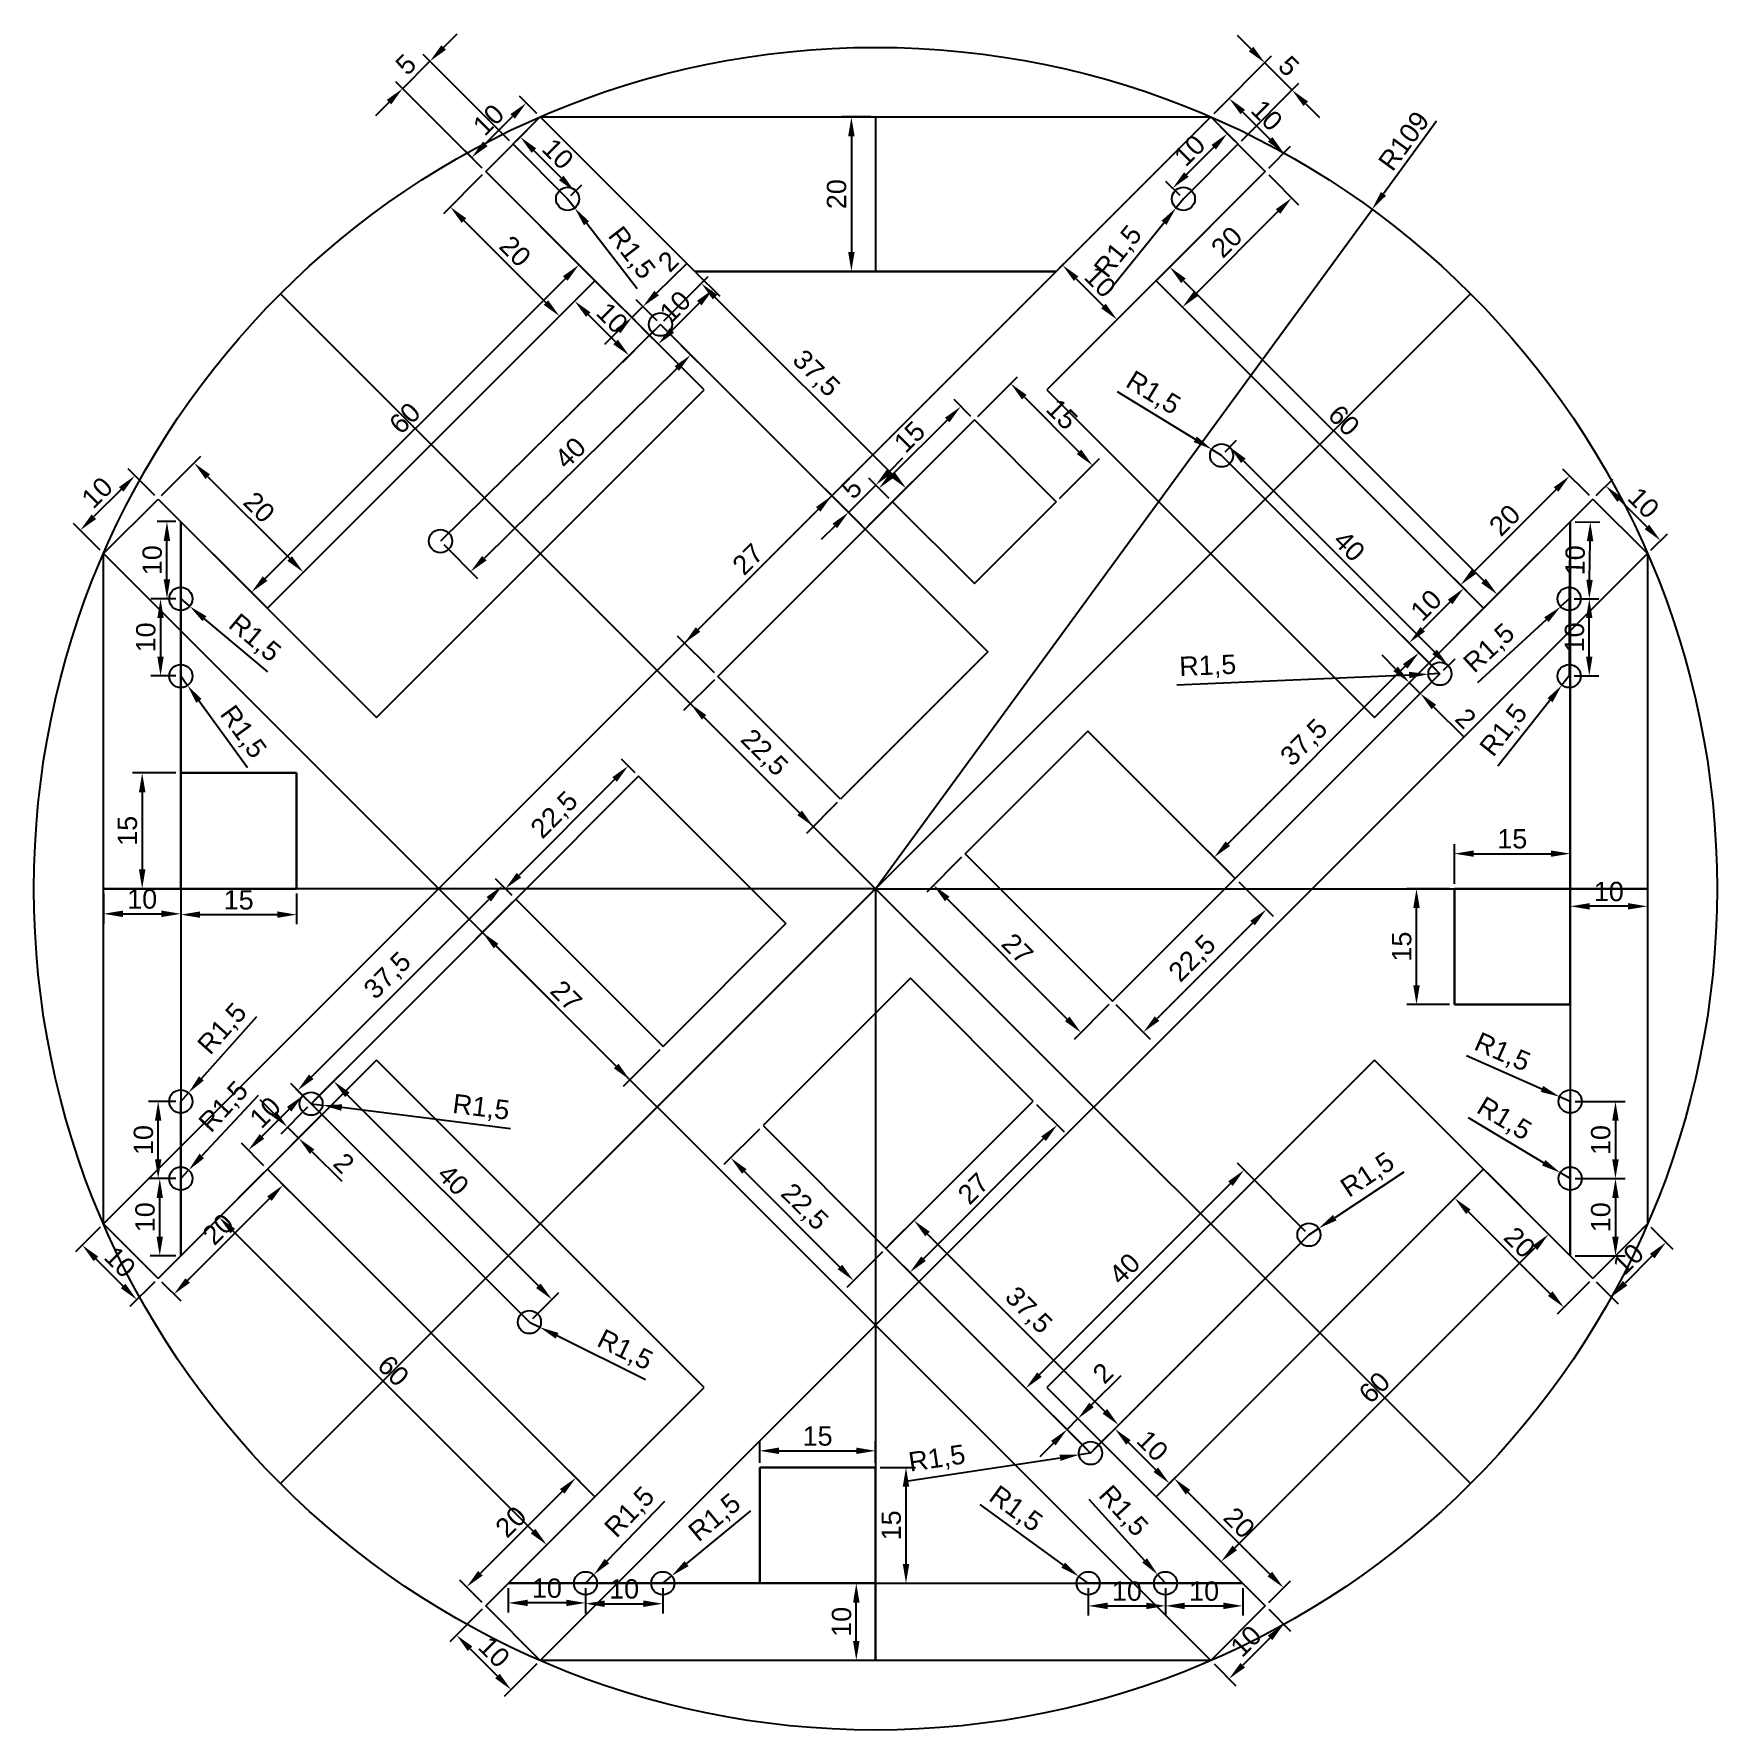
# Model space of a CAD drawing. Header units: millimetres. Extents: x -109 to 109, y -109 to 111.
import ezdxf

# ---------------------------------------------------------------- set-up
doc = ezdxf.new("R2010")
doc.units = ezdxf.units.MM
for name, color, linetype in [('Annotation', 50, 'Continuous'), ('Final', 1, 'Continuous'), ('Holes', 4, 'Continuous'), ('Plate', 7, 'Continuous')]:
    doc.layers.add(name, color=color, linetype=linetype)
doc.styles.get("Standard").update_dxf_attribs({"font": 'arial.ttf'})
doc.dimstyles.new('ISO-25', dxfattribs={"dimtxt": 2.5, "dimasz": 2.5, "dimexe": 1.25, "dimexo": 0.625, "dimtad": 1, "dimtxsty": 'Standard', "dimcen": 2.5, "dimadec": 0, "dimazin": 0, "dimtfac": 1, "dimtmove": 0, "dimatfit": 3, "dimfxl": 1, "dimarcsym": 0})

msp = doc.modelspace()

# ---------------------------------------------------------------- blocks, each defined once
blk = doc.blocks.new('*D2')
at = {"layer": 'Annotation', "color": 0, "lineweight": -2, "transparency": 16777216}
for p, q in [((-43.85, 100.42), (-46.12, 102.69)), ((-50.54, 96.5), (-47, 100.04)), ((-50.93, 93.35), (-53.19, 95.62))]:
    blk.add_line(p, q, dxfattribs=at)
at = {"layer": 'Annotation', "color": 0, "transparency": 16777216}
for points in [[(-47.3, 100.33), (-46.71, 99.74), (-45.23, 101.8)], [(-50.83, 96.79), (-50.24, 96.2), (-52.31, 94.73)]]:
    blk.add_solid(points, dxfattribs=at)
at = {"layer": 'Defpoints', "color": 0, "transparency": 16777216}
for p in [(-45.23, 101.8), (-43.41, 99.98), (-50.48, 92.91)]:
    blk.add_point(p, dxfattribs=at)
at = {"layer": 'Annotation', "color": 0, "transparency": 16777216, "insert": (-50.11, 99.61), "char_height": 2.5, "attachment_point": 5, "rotation": 45}
blk.add_mtext('10', dxfattribs=at)
blk = doc.blocks.new('*D3')
at = {"layer": 'Annotation', "color": 0, "lineweight": -2, "transparency": 16777216}
for p, q in [((-93.35, 50.93), (-96.81, 54.39)), ((-97.7, 51.73), (-101.23, 48.2)), ((-100.42, 43.85), (-103.88, 47.32))]:
    blk.add_line(p, q, dxfattribs=at)
at = {"layer": 'Annotation', "color": 0, "transparency": 16777216}
for points in [[(-97.99, 52.03), (-97.4, 51.44), (-95.93, 53.5)], [(-101.53, 48.49), (-100.94, 47.9), (-103, 46.43)]]:
    blk.add_solid(points, dxfattribs=at)
at = {"layer": 'Defpoints', "color": 0, "transparency": 16777216}
for p in [(-92.91, 50.48), (-103, 46.43), (-99.98, 43.41)]:
    blk.add_point(p, dxfattribs=at)
at = {"layer": 'Annotation', "color": 0, "transparency": 16777216, "insert": (-100.81, 51.31), "char_height": 2.5, "attachment_point": 5, "rotation": 45}
blk.add_mtext('10', dxfattribs=at)
blk = doc.blocks.new('*D6')
at = {"layer": 'Annotation', "color": 0, "lineweight": -2, "transparency": 16777216}
for p, q in [((72.67, 99.45), (65.78, 90.03)), ((0, 0), (64.31, 88.01))]:
    blk.add_line(p, q, dxfattribs=at)
at = {"layer": 'Annotation', "color": 0, "transparency": 16777216}
blk.add_solid([(65.45, 90.27), (66.12, 89.78), (64.31, 88.01)], dxfattribs=at)
at = {"layer": 'Defpoints', "color": 0, "transparency": 16777216}
for p in [(64.31, 88.01), (0, 0)]:
    blk.add_point(p, dxfattribs=at)
at = {"layer": 'Annotation', "color": 0, "transparency": 16777216, "insert": (68.43, 96.87), "char_height": 2.5, "attachment_point": 5, "rotation": 53.845}
blk.add_mtext('R109', dxfattribs=at)
blk = doc.blocks.new('*D8')
at = {"layer": 'Annotation', "color": 0, "lineweight": -2, "transparency": 16777216}
for p, q in [((43.85, 100.42), (46.7, 103.27)), ((47.58, 100.61), (51.12, 97.08)), ((50.93, 93.35), (53.77, 96.19))]:
    blk.add_line(p, q, dxfattribs=at)
at = {"layer": 'Annotation', "color": 0, "transparency": 16777216}
for points in [[(47.88, 100.91), (47.29, 100.32), (45.81, 102.38)], [(51.41, 97.37), (50.82, 96.78), (52.88, 95.31)]]:
    blk.add_solid(points, dxfattribs=at)
at = {"layer": 'Defpoints', "color": 0, "transparency": 16777216}
for p in [(43.41, 99.98), (52.88, 95.31), (50.48, 92.91)]:
    blk.add_point(p, dxfattribs=at)
at = {"layer": 'Annotation', "color": 0, "transparency": 16777216, "insert": (50.69, 100.19), "char_height": 2.5, "attachment_point": 5, "rotation": 315}
blk.add_mtext('10', dxfattribs=at)
blk = doc.blocks.new('*D9')
at = {"layer": 'Annotation', "color": 0, "lineweight": -2, "transparency": 16777216}
for p, q in [((93.35, 50.93), (95.49, 53.06)), ((96.37, 50.41), (99.91, 46.87)), ((100.42, 43.85), (102.56, 45.99))]:
    blk.add_line(p, q, dxfattribs=at)
at = {"layer": 'Annotation', "color": 0, "transparency": 16777216}
for points in [[(96.67, 50.7), (96.08, 50.11), (94.6, 52.18)], [(100.2, 47.17), (99.61, 46.58), (101.67, 45.11)]]:
    blk.add_solid(points, dxfattribs=at)
at = {"layer": 'Defpoints', "color": 0, "transparency": 16777216}
for p in [(92.91, 50.48), (101.67, 45.11), (99.98, 43.41)]:
    blk.add_point(p, dxfattribs=at)
at = {"layer": 'Annotation', "color": 0, "transparency": 16777216, "insert": (99.48, 49.99), "char_height": 2.5, "attachment_point": 5, "rotation": 315}
blk.add_mtext('10', dxfattribs=at)
blk = doc.blocks.new('*D13')
at = {"layer": 'Annotation', "color": 0, "lineweight": -2, "transparency": 16777216}
for p, q in [((100.42, -43.85), (103.27, -46.7)), ((100.61, -47.58), (97.08, -51.12)), ((93.35, -50.93), (96.19, -53.77))]:
    blk.add_line(p, q, dxfattribs=at)
at = {"layer": 'Annotation', "color": 0, "transparency": 16777216}
for points in [[(100.32, -47.29), (100.91, -47.88), (102.38, -45.81)], [(96.78, -50.82), (97.37, -51.41), (95.31, -52.88)]]:
    blk.add_solid(points, dxfattribs=at)
at = {"layer": 'Defpoints', "color": 0, "transparency": 16777216}
for p in [(99.98, -43.41), (92.91, -50.48), (95.31, -52.88)]:
    blk.add_point(p, dxfattribs=at)
at = {"layer": 'Annotation', "color": 0, "transparency": 16777216, "insert": (97.5, -48), "char_height": 2.5, "attachment_point": 5, "rotation": 45}
blk.add_mtext('10', dxfattribs=at)
blk = doc.blocks.new('*D17')
at = {"layer": 'Annotation', "color": 0, "lineweight": -2, "transparency": 16777216}
for p, q in [((50.93, -93.35), (53.75, -96.18)), ((51.1, -97.06), (47.56, -100.6)), ((43.85, -100.42), (46.68, -103.25))]:
    blk.add_line(p, q, dxfattribs=at)
at = {"layer": 'Annotation', "color": 0, "transparency": 16777216}
for points in [[(50.8, -96.76), (51.39, -97.35), (52.87, -95.29)], [(47.27, -100.3), (47.86, -100.89), (45.79, -102.36)]]:
    blk.add_solid(points, dxfattribs=at)
at = {"layer": 'Defpoints', "color": 0, "transparency": 16777216}
for p in [(50.48, -92.91), (43.41, -99.98), (45.79, -102.36)]:
    blk.add_point(p, dxfattribs=at)
at = {"layer": 'Annotation', "color": 0, "transparency": 16777216, "insert": (47.99, -97.48), "char_height": 2.5, "attachment_point": 5, "rotation": 45}
blk.add_mtext('10', dxfattribs=at)
blk = doc.blocks.new('*D18')
at = {"layer": 'Annotation', "color": 0, "lineweight": -2, "transparency": 16777216}
for p, q in [((-50.93, -93.35), (-55.15, -97.58)), ((-52.5, -98.46), (-48.97, -102)), ((-43.85, -100.42), (-48.08, -104.65))]:
    blk.add_line(p, q, dxfattribs=at)
at = {"layer": 'Annotation', "color": 0, "transparency": 16777216}
for points in [[(-52.21, -98.17), (-52.8, -98.76), (-54.27, -96.7)], [(-48.67, -101.7), (-49.26, -102.29), (-47.2, -103.77)]]:
    blk.add_solid(points, dxfattribs=at)
at = {"layer": 'Defpoints', "color": 0, "transparency": 16777216}
for p in [(-50.48, -92.91), (-43.41, -99.98), (-47.2, -103.77)]:
    blk.add_point(p, dxfattribs=at)
at = {"layer": 'Annotation', "color": 0, "transparency": 16777216, "insert": (-49.39, -98.89), "char_height": 2.5, "attachment_point": 5, "rotation": 315}
blk.add_mtext('10', dxfattribs=at)
blk = doc.blocks.new('*D22')
at = {"layer": 'Annotation', "color": 0, "lineweight": -2, "transparency": 16777216}
for p, q in [((-100.42, -43.85), (-103.63, -47.06)), ((-97.44, -51.48), (-100.98, -47.94)), ((-93.35, -50.93), (-96.56, -54.13))]:
    blk.add_line(p, q, dxfattribs=at)
at = {"layer": 'Annotation', "color": 0, "transparency": 16777216}
for points in [[(-100.68, -47.65), (-101.27, -48.24), (-102.74, -46.18)], [(-97.15, -51.18), (-97.74, -51.77), (-95.67, -53.25)]]:
    blk.add_solid(points, dxfattribs=at)
at = {"layer": 'Defpoints', "color": 0, "transparency": 16777216}
for p in [(-99.98, -43.41), (-102.74, -46.18), (-92.91, -50.48)]:
    blk.add_point(p, dxfattribs=at)
at = {"layer": 'Annotation', "color": 0, "transparency": 16777216, "insert": (-97.86, -48.37), "char_height": 2.5, "attachment_point": 5, "rotation": 315}
blk.add_mtext('10', dxfattribs=at)
blk = doc.blocks.new('*D23')
at = {"layer": 'Annotation', "color": 0, "lineweight": -2, "transparency": 16777216}
for p, q in [((-1.78, 47.04), (-6.54, 51.8)), ((-22.98, 33.59), (-7.42, 49.14)), ((-20.87, 27.95), (-25.63, 32.7))]:
    blk.add_line(p, q, dxfattribs=at)
at = {"layer": 'Annotation', "color": 0, "transparency": 16777216}
for points in [[(-7.72, 49.44), (-7.13, 48.85), (-5.66, 50.91)], [(-23.28, 33.88), (-22.69, 33.29), (-24.75, 31.82)]]:
    blk.add_solid(points, dxfattribs=at)
at = {"layer": 'Defpoints', "color": 0, "transparency": 16777216}
for p in [(-5.66, 50.91), (-1.34, 46.59), (-20.43, 27.5)]:
    blk.add_point(p, dxfattribs=at)
at = {"layer": 'Annotation', "color": 0, "transparency": 16777216, "insert": (-16.53, 42.7), "char_height": 2.5, "attachment_point": 5, "rotation": 45}
blk.add_mtext('27', dxfattribs=at)
blk = doc.blocks.new('*D24')
at = {"layer": 'Annotation', "color": 0, "lineweight": -2, "transparency": 16777216}
for p, q in [((-20.87, 27.06), (-24.85, 23.08)), ((-22.2, 22.2), (-9.83, 9.83)), ((-4.96, 11.15), (-8.94, 7.17))]:
    blk.add_line(p, q, dxfattribs=at)
at = {"layer": 'Annotation', "color": 0, "transparency": 16777216}
for points in [[(-21.91, 22.49), (-22.49, 21.91), (-23.97, 23.97)], [(-9.53, 10.12), (-10.12, 9.53), (-8.06, 8.06)]]:
    blk.add_solid(points, dxfattribs=at)
at = {"layer": 'Defpoints', "color": 0, "transparency": 16777216}
for p in [(-20.43, 27.5), (-4.52, 11.59), (-8.06, 8.06)]:
    blk.add_point(p, dxfattribs=at)
at = {"layer": 'Annotation', "color": 0, "transparency": 16777216, "insert": (-14.51, 17.52), "char_height": 2.5, "attachment_point": 5, "rotation": 315}
blk.add_mtext('22,5', dxfattribs=at)
blk = doc.blocks.new('*D25')
at = {"layer": 'Annotation', "color": 0, "lineweight": -2, "transparency": 16777216}
for p, q in [((-31.13, 15.01), (-32.91, 16.79)), ((-33.79, 14.14), (-46.17, 1.77)), ((-47.04, -0.9), (-48.82, 0.88))]:
    blk.add_line(p, q, dxfattribs=at)
at = {"layer": 'Annotation', "color": 0, "transparency": 16777216}
for points in [[(-34.09, 14.44), (-33.5, 13.85), (-32.03, 15.91)], [(-46.46, 2.06), (-45.87, 1.47), (-47.94, 0)]]:
    blk.add_solid(points, dxfattribs=at)
at = {"layer": 'Defpoints', "color": 0, "transparency": 16777216}
for p in [(-30.69, 14.57), (-47.94, 0), (-46.59, -1.34)]:
    blk.add_point(p, dxfattribs=at)
at = {"layer": 'Annotation', "color": 0, "transparency": 16777216, "insert": (-41.48, 9.46), "char_height": 2.5, "attachment_point": 5, "rotation": 45}
blk.add_mtext('22,5', dxfattribs=at)
blk = doc.blocks.new('*D26')
at = {"layer": 'Annotation', "color": 0, "lineweight": -2, "transparency": 16777216}
for p, q in [((-47.04, -1.78), (-51.8, -6.54)), ((-49.14, -7.42), (-33.59, -22.98)), ((-27.95, -20.87), (-32.7, -25.63))]:
    blk.add_line(p, q, dxfattribs=at)
at = {"layer": 'Annotation', "color": 0, "transparency": 16777216}
for points in [[(-48.85, -7.13), (-49.44, -7.72), (-50.91, -5.66)], [(-33.29, -22.69), (-33.88, -23.28), (-31.82, -24.75)]]:
    blk.add_solid(points, dxfattribs=at)
at = {"layer": 'Defpoints', "color": 0, "transparency": 16777216}
for p in [(-46.59, -1.34), (-27.5, -20.43), (-31.82, -24.75)]:
    blk.add_point(p, dxfattribs=at)
at = {"layer": 'Annotation', "color": 0, "transparency": 16777216, "insert": (-40.04, -13.87), "char_height": 2.5, "attachment_point": 5, "rotation": 315}
blk.add_mtext('27', dxfattribs=at)
blk = doc.blocks.new('*D42')
at = {"layer": 'Annotation', "color": 0, "lineweight": -2, "transparency": 16777216}
for p, q in [((-79.97, -26.78), (-87.26, -34.62)), ((-89.98, -37.56), (-88.96, -36.46))]:
    blk.add_line(p, q, dxfattribs=at)
at = {"layer": 'Annotation', "color": 0, "transparency": 16777216}
blk.add_solid([(-87.56, -34.34), (-86.95, -34.91), (-88.96, -36.46)], dxfattribs=at)
at = {"layer": 'Defpoints', "color": 0, "transparency": 16777216}
for p in [(-88.96, -36.46), (-89.98, -37.56)]:
    blk.add_point(p, dxfattribs=at)
at = {"layer": 'Annotation', "color": 0, "transparency": 16777216, "insert": (-84.32, -28.34), "char_height": 2.5, "attachment_point": 5, "rotation": 47.1097}
blk.add_mtext('R1,5', dxfattribs=at)
blk = doc.blocks.new('*D43')
at = {"layer": 'Annotation', "color": 0, "lineweight": -2, "transparency": 16777216}
for p, q in [((-80.16, -16.6), (-87.31, -24.58)), ((-89.98, -27.56), (-88.98, -26.44))]:
    blk.add_line(p, q, dxfattribs=at)
at = {"layer": 'Annotation', "color": 0, "transparency": 16777216}
blk.add_solid([(-87.62, -24.3), (-87, -24.85), (-88.98, -26.44)], dxfattribs=at)
at = {"layer": 'Defpoints', "color": 0, "transparency": 16777216}
for p in [(-89.98, -27.56), (-88.98, -26.44)]:
    blk.add_point(p, dxfattribs=at)
at = {"layer": 'Annotation', "color": 0, "transparency": 16777216, "insert": (-84.49, -18.24), "char_height": 2.5, "attachment_point": 5, "rotation": 48.1237}
blk.add_mtext('R1,5', dxfattribs=at)
blk = doc.blocks.new('*D46')
at = {"layer": 'Annotation', "color": 0, "lineweight": -2, "transparency": 16777216}
for p, q in [((-89.98, 27.56), (-89.1, 26.34)), ((-81.33, 15.66), (-87.63, 24.32))]:
    blk.add_line(p, q, dxfattribs=at)
at = {"layer": 'Annotation', "color": 0, "transparency": 16777216}
blk.add_solid([(-87.29, 24.57), (-87.97, 24.08), (-89.1, 26.34)], dxfattribs=at)
at = {"layer": 'Defpoints', "color": 0, "transparency": 16777216}
for p in [(-89.98, 27.56), (-89.1, 26.34)]:
    blk.add_point(p, dxfattribs=at)
at = {"layer": 'Annotation', "color": 0, "transparency": 16777216, "insert": (-82.02, 20.23), "char_height": 2.5, "attachment_point": 5, "rotation": 306.039}
blk.add_mtext('R1,5', dxfattribs=at)
blk = doc.blocks.new('*D47')
at = {"layer": 'Annotation', "color": 0, "lineweight": -2, "transparency": 16777216}
for p, q in [((-89.98, 37.56), (-88.83, 36.59)), ((-78.71, 28.1), (-86.92, 34.98))]:
    blk.add_line(p, q, dxfattribs=at)
at = {"layer": 'Annotation', "color": 0, "transparency": 16777216}
blk.add_solid([(-86.65, 35.3), (-87.18, 34.67), (-88.83, 36.59)], dxfattribs=at)
at = {"layer": 'Defpoints', "color": 0, "transparency": 16777216}
for p in [(-89.98, 37.56), (-88.83, 36.59)]:
    blk.add_point(p, dxfattribs=at)
at = {"layer": 'Annotation', "color": 0, "transparency": 16777216, "insert": (-80.49, 32.37), "char_height": 2.5, "attachment_point": 5, "rotation": 320.0124}
blk.add_mtext('R1,5', dxfattribs=at)
blk = doc.blocks.new('*D50')
at = {"layer": 'Annotation', "color": 0, "lineweight": -2, "transparency": 16777216}
for p, q in [((89.85, 37.56), (88.74, 36.54)), ((78, 26.71), (86.9, 34.86))]:
    blk.add_line(p, q, dxfattribs=at)
at = {"layer": 'Annotation', "color": 0, "transparency": 16777216}
blk.add_solid([(86.61, 35.16), (87.18, 34.55), (88.74, 36.54)], dxfattribs=at)
at = {"layer": 'Defpoints', "color": 0, "transparency": 16777216}
for p in [(89.85, 37.56), (88.74, 36.54)]:
    blk.add_point(p, dxfattribs=at)
at = {"layer": 'Annotation', "color": 0, "transparency": 16777216, "insert": (79.59, 31.05), "char_height": 2.5, "attachment_point": 5, "rotation": 42.4721}
blk.add_mtext('R1,5', dxfattribs=at)
blk = doc.blocks.new('*D51')
at = {"layer": 'Annotation', "color": 0, "lineweight": -2, "transparency": 16777216}
for p, q in [((89.85, 27.56), (88.91, 26.38)), ((80.61, 15.92), (87.36, 24.42))]:
    blk.add_line(p, q, dxfattribs=at)
at = {"layer": 'Annotation', "color": 0, "transparency": 16777216}
blk.add_solid([(87.03, 24.68), (87.69, 24.16), (88.91, 26.38)], dxfattribs=at)
at = {"layer": 'Defpoints', "color": 0, "transparency": 16777216}
for p in [(88.91, 26.38), (89.85, 27.56)]:
    blk.add_point(p, dxfattribs=at)
at = {"layer": 'Annotation', "color": 0, "transparency": 16777216, "insert": (81.49, 20.46), "char_height": 2.5, "attachment_point": 5, "rotation": 51.5531}
blk.add_mtext('R1,5', dxfattribs=at)
blk = doc.blocks.new('*D52')
at = {"layer": 'Annotation', "color": 0, "lineweight": -2, "transparency": 16777216}
for p, q in [((76.53, -21.6), (86.32, -25.94)), ((89.98, -27.56), (88.61, -26.95))]:
    blk.add_line(p, q, dxfattribs=at)
at = {"layer": 'Annotation', "color": 0, "transparency": 16777216}
blk.add_solid([(86.49, -25.56), (86.16, -26.32), (88.61, -26.95)], dxfattribs=at)
at = {"layer": 'Defpoints', "color": 0, "transparency": 16777216}
for p in [(88.61, -26.95), (89.98, -27.56)]:
    blk.add_point(p, dxfattribs=at)
at = {"layer": 'Annotation', "color": 0, "transparency": 16777216, "insert": (81.14, -21.32), "char_height": 2.5, "attachment_point": 5, "rotation": 336.1309}
blk.add_mtext('R1,5', dxfattribs=at)
blk = doc.blocks.new('*D53')
at = {"layer": 'Annotation', "color": 0, "lineweight": -2, "transparency": 16777216}
for p, q in [((76.75, -29.64), (86.55, -35.5)), ((89.98, -37.56), (88.69, -36.79))]:
    blk.add_line(p, q, dxfattribs=at)
at = {"layer": 'Annotation', "color": 0, "transparency": 16777216}
blk.add_solid([(86.76, -35.14), (86.33, -35.86), (88.69, -36.79)], dxfattribs=at)
at = {"layer": 'Defpoints', "color": 0, "transparency": 16777216}
for p in [(88.69, -36.79), (89.98, -37.56)]:
    blk.add_point(p, dxfattribs=at)
at = {"layer": 'Annotation', "color": 0, "transparency": 16777216, "insert": (81.36, -29.92), "char_height": 2.5, "attachment_point": 5, "rotation": 329.1111}
blk.add_mtext('R1,5', dxfattribs=at)
blk = doc.blocks.new('*D54')
at = {"layer": 'Annotation', "color": 0, "lineweight": -2, "transparency": 16777216}
for p, q in [((27.65, -79.1), (34.86, -87.02)), ((37.56, -89.98), (36.55, -88.87))]:
    blk.add_line(p, q, dxfattribs=at)
at = {"layer": 'Annotation', "color": 0, "transparency": 16777216}
blk.add_solid([(35.17, -86.74), (34.55, -87.3), (36.55, -88.87)], dxfattribs=at)
at = {"layer": 'Defpoints', "color": 0, "transparency": 16777216}
for p in [(36.55, -88.87), (37.56, -89.98)]:
    blk.add_point(p, dxfattribs=at)
at = {"layer": 'Annotation', "color": 0, "transparency": 16777216, "insert": (31.99, -80.71), "char_height": 2.5, "attachment_point": 5, "rotation": 312.3177}
blk.add_mtext('R1,5', dxfattribs=at)
blk = doc.blocks.new('*D55')
at = {"layer": 'Annotation', "color": 0, "lineweight": -2, "transparency": 16777216}
for p, q in [((13.52, -79.78), (24.32, -87.63)), ((27.56, -89.98), (26.34, -89.1))]:
    blk.add_line(p, q, dxfattribs=at)
at = {"layer": 'Annotation', "color": 0, "transparency": 16777216}
blk.add_solid([(24.56, -87.29), (24.07, -87.97), (26.34, -89.1)], dxfattribs=at)
at = {"layer": 'Defpoints', "color": 0, "transparency": 16777216}
for p in [(26.34, -89.1), (27.56, -89.98)]:
    blk.add_point(p, dxfattribs=at)
at = {"layer": 'Annotation', "color": 0, "transparency": 16777216, "insert": (18.09, -80.47), "char_height": 2.5, "attachment_point": 5, "rotation": 323.9869}
blk.add_mtext('R1,5', dxfattribs=at)
blk = doc.blocks.new('*D56')
at = {"layer": 'Annotation', "color": 0, "lineweight": -2, "transparency": 16777216}
for p, q in [((-16.21, -80.61), (-24.47, -87.43)), ((-27.56, -89.98), (-26.4, -89.03))]:
    blk.add_line(p, q, dxfattribs=at)
at = {"layer": 'Annotation', "color": 0, "transparency": 16777216}
blk.add_solid([(-24.74, -87.11), (-24.21, -87.76), (-26.4, -89.03)], dxfattribs=at)
at = {"layer": 'Defpoints', "color": 0, "transparency": 16777216}
for p in [(-27.56, -89.98), (-26.4, -89.03)]:
    blk.add_point(p, dxfattribs=at)
at = {"layer": 'Annotation', "color": 0, "transparency": 16777216, "insert": (-20.73, -81.59), "char_height": 2.5, "attachment_point": 5, "rotation": 39.5497}
blk.add_mtext('R1,5', dxfattribs=at)
blk = doc.blocks.new('*D57')
at = {"layer": 'Annotation', "color": 0, "lineweight": -2, "transparency": 16777216}
for p, q in [((-27.35, -79.39), (-34.78, -87.1)), ((-37.56, -89.98), (-36.51, -88.9))]:
    blk.add_line(p, q, dxfattribs=at)
at = {"layer": 'Annotation', "color": 0, "transparency": 16777216}
blk.add_solid([(-35.08, -86.81), (-34.48, -87.39), (-36.51, -88.9)], dxfattribs=at)
at = {"layer": 'Defpoints', "color": 0, "transparency": 16777216}
for p in [(-37.56, -89.98), (-36.51, -88.9)]:
    blk.add_point(p, dxfattribs=at)
at = {"layer": 'Annotation', "color": 0, "transparency": 16777216, "insert": (-31.73, -80.87), "char_height": 2.5, "attachment_point": 5, "rotation": 46.0676}
blk.add_mtext('R1,5', dxfattribs=at)
blk = doc.blocks.new('*D58')
at = {"layer": 'Annotation', "color": 0, "lineweight": -2, "transparency": 16777216}
for p, q in [((39.88, 89.37), (38.93, 88.21)), ((30.63, 77.93), (37.36, 86.26))]:
    blk.add_line(p, q, dxfattribs=at)
at = {"layer": 'Annotation', "color": 0, "transparency": 16777216}
blk.add_solid([(37.04, 86.53), (37.69, 86), (38.93, 88.21)], dxfattribs=at)
at = {"layer": 'Defpoints', "color": 0, "transparency": 16777216}
for p in [(38.93, 88.21), (39.88, 89.37)]:
    blk.add_point(p, dxfattribs=at)
at = {"layer": 'Annotation', "color": 0, "transparency": 16777216, "insert": (31.55, 82.46), "char_height": 2.5, "attachment_point": 5, "rotation": 51.0439}
blk.add_mtext('R1,5', dxfattribs=at)
blk = doc.blocks.new('*D59')
at = {"layer": 'Annotation', "color": 0, "lineweight": -2, "transparency": 16777216}
for p, q in [((-39.88, 89.37), (-38.96, 88.19)), ((-30.89, 77.73), (-37.43, 86.21))]:
    blk.add_line(p, q, dxfattribs=at)
at = {"layer": 'Annotation', "color": 0, "transparency": 16777216}
blk.add_solid([(-37.1, 86.46), (-37.76, 85.95), (-38.96, 88.19)], dxfattribs=at)
at = {"layer": 'Defpoints', "color": 0, "transparency": 16777216}
for p in [(-39.88, 89.37), (-38.96, 88.19)]:
    blk.add_point(p, dxfattribs=at)
at = {"layer": 'Annotation', "color": 0, "transparency": 16777216, "insert": (-31.71, 82.28), "char_height": 2.5, "attachment_point": 5, "rotation": 307.6577}
blk.add_mtext('R1,5', dxfattribs=at)
blk = doc.blocks.new('*D62')
at = {"layer": 'Annotation', "color": 0, "lineweight": -2, "transparency": 16777216}
for p, q in [((1.8, 54.07), (3.56, 55.83)), ((1.75, 50.57), (-0.86, 53.18)), ((-3.51, 48.76), (0.03, 52.3)), ((-1.78, 47.04), (-4.39, 49.65)), ((-5.28, 46.99), (-7.04, 45.23))]:
    blk.add_line(p, q, dxfattribs=at)
at = {"layer": 'Annotation', "color": 0, "transparency": 16777216}
for points in [[(1.5, 54.36), (2.09, 53.77), (0.03, 52.3)], [(-5.57, 47.29), (-4.98, 46.7), (-3.51, 48.76)]]:
    blk.add_solid(points, dxfattribs=at)
at = {"layer": 'Defpoints', "color": 0, "transparency": 16777216}
for p in [(0.03, 52.3), (2.2, 50.13), (-1.34, 46.59)]:
    blk.add_point(p, dxfattribs=at)
at = {"layer": 'Annotation', "color": 0, "transparency": 16777216, "insert": (-3.08, 51.87), "char_height": 2.5, "attachment_point": 5, "rotation": 45}
blk.add_mtext('5', dxfattribs=at)
blk = doc.blocks.new('*D63')
at = {"layer": 'Annotation', "color": 0, "lineweight": -2, "transparency": 16777216}
for p, q in [((-46.51, 96.89), (-45.12, 98.27)), ((-40.7, 92.08), (-44.24, 95.62)), ((-39.44, 89.82), (-38.05, 91.2))]:
    blk.add_line(p, q, dxfattribs=at)
at = {"layer": 'Annotation', "color": 0, "transparency": 16777216}
for points in [[(-43.94, 95.91), (-44.53, 95.33), (-46.01, 97.39)], [(-40.41, 92.38), (-41, 91.79), (-38.94, 90.32)]]:
    blk.add_solid(points, dxfattribs=at)
at = {"layer": 'Defpoints', "color": 0, "transparency": 16777216}
for p in [(-46.01, 97.39), (-46.95, 96.45), (-39.88, 89.37)]:
    blk.add_point(p, dxfattribs=at)
at = {"layer": 'Annotation', "color": 0, "transparency": 16777216, "insert": (-41.13, 95.2), "char_height": 2.5, "attachment_point": 5, "rotation": 315}
blk.add_mtext('10', dxfattribs=at)
blk = doc.blocks.new('*D64')
at = {"layer": 'Annotation', "color": 0, "lineweight": -2, "transparency": 16777216}
for p, q in [((46.51, 96.89), (44.68, 98.71)), ((40.27, 92.52), (43.8, 96.06)), ((39.44, 89.82), (37.61, 91.64))]:
    blk.add_line(p, q, dxfattribs=at)
at = {"layer": 'Annotation', "color": 0, "transparency": 16777216}
for points in [[(43.51, 96.35), (44.1, 95.76), (45.57, 97.83)], [(39.97, 92.82), (40.56, 92.23), (38.5, 90.76)]]:
    blk.add_solid(points, dxfattribs=at)
at = {"layer": 'Defpoints', "color": 0, "transparency": 16777216}
for p in [(45.57, 97.83), (46.95, 96.45), (39.88, 89.37)]:
    blk.add_point(p, dxfattribs=at)
at = {"layer": 'Annotation', "color": 0, "transparency": 16777216, "insert": (40.69, 95.64), "char_height": 2.5, "attachment_point": 5, "rotation": 45}
blk.add_mtext('10', dxfattribs=at)
blk = doc.blocks.new('*D65')
at = {"layer": 'Annotation', "color": 0, "lineweight": -2, "transparency": 16777216}
for p, q in [((89.98, -0.62), (89.98, -3.53)), ((99.98, -0.62), (99.98, -3.53)), ((97.48, -2.28), (92.48, -2.28))]:
    blk.add_line(p, q, dxfattribs=at)
at = {"layer": 'Annotation', "color": 0, "transparency": 16777216}
for points in [[(92.48, -1.87), (92.48, -2.7), (89.98, -2.28)], [(97.48, -1.87), (97.48, -2.7), (99.98, -2.28)]]:
    blk.add_solid(points, dxfattribs=at)
at = {"layer": 'Defpoints', "color": 0, "transparency": 16777216}
for p in [(89.98, 0), (99.98, 0), (89.98, -2.28)]:
    blk.add_point(p, dxfattribs=at)
at = {"layer": 'Annotation', "color": 0, "transparency": 16777216, "insert": (94.98, -0.38), "char_height": 2.5, "attachment_point": 5}
blk.add_mtext('10', dxfattribs=at)
blk = doc.blocks.new('*D66')
at = {"layer": 'Annotation', "color": 0, "lineweight": -2, "transparency": 16777216}
for p, q in [((-0.63, -89.98), (-3.74, -89.98)), ((-2.49, -97.48), (-2.49, -92.48)), ((-0.63, -99.98), (-3.74, -99.98))]:
    blk.add_line(p, q, dxfattribs=at)
at = {"layer": 'Annotation', "color": 0, "transparency": 16777216}
for points in [[(-2.9, -92.48), (-2.07, -92.48), (-2.49, -89.98)], [(-2.9, -97.48), (-2.07, -97.48), (-2.49, -99.98)]]:
    blk.add_solid(points, dxfattribs=at)
at = {"layer": 'Defpoints', "color": 0, "transparency": 16777216}
for p in [(-2.49, -89.98), (0, -89.98), (0, -99.98)]:
    blk.add_point(p, dxfattribs=at)
at = {"layer": 'Annotation', "color": 0, "transparency": 16777216, "insert": (-4.39, -94.98), "char_height": 2.5, "attachment_point": 5, "rotation": 90}
blk.add_mtext('10', dxfattribs=at)
blk = doc.blocks.new('*D67')
at = {"layer": 'Annotation', "color": 0, "lineweight": -2, "transparency": 16777216}
for p, q in [((-47.56, -90.61), (-47.56, -93.78)), ((-37.56, -90.61), (-37.56, -93.78)), ((-40.06, -92.53), (-45.06, -92.53))]:
    blk.add_line(p, q, dxfattribs=at)
at = {"layer": 'Annotation', "color": 0, "transparency": 16777216}
for points in [[(-45.06, -92.11), (-45.06, -92.94), (-47.56, -92.53)], [(-40.06, -92.11), (-40.06, -92.94), (-37.56, -92.53)]]:
    blk.add_solid(points, dxfattribs=at)
at = {"layer": 'Defpoints', "color": 0, "transparency": 16777216}
for p in [(-47.56, -89.98), (-37.56, -89.98), (-47.56, -92.53)]:
    blk.add_point(p, dxfattribs=at)
at = {"layer": 'Annotation', "color": 0, "transparency": 16777216, "insert": (-42.56, -90.63), "char_height": 2.5, "attachment_point": 5}
blk.add_mtext('10', dxfattribs=at)
blk = doc.blocks.new('*D68')
at = {"layer": 'Annotation', "color": 0, "lineweight": -2, "transparency": 16777216}
for p, q in [((-37.56, -90.61), (-37.56, -93.88)), ((-27.56, -90.61), (-27.56, -93.88)), ((-35.06, -92.63), (-30.06, -92.63))]:
    blk.add_line(p, q, dxfattribs=at)
at = {"layer": 'Annotation', "color": 0, "transparency": 16777216}
for points in [[(-35.06, -92.21), (-35.06, -93.05), (-37.56, -92.63)], [(-30.06, -92.21), (-30.06, -93.05), (-27.56, -92.63)]]:
    blk.add_solid(points, dxfattribs=at)
at = {"layer": 'Defpoints', "color": 0, "transparency": 16777216}
for p in [(-37.56, -89.98), (-27.56, -89.98), (-27.56, -92.63)]:
    blk.add_point(p, dxfattribs=at)
at = {"layer": 'Annotation', "color": 0, "transparency": 16777216, "insert": (-32.56, -90.73), "char_height": 2.5, "attachment_point": 5}
blk.add_mtext('10', dxfattribs=at)
blk = doc.blocks.new('*D69')
at = {"layer": 'Annotation', "color": 0, "lineweight": -2, "transparency": 16777216}
for p, q in [((37.56, -90.61), (37.56, -94.16)), ((47.56, -90.61), (47.56, -94.16)), ((40.06, -92.91), (45.06, -92.91))]:
    blk.add_line(p, q, dxfattribs=at)
at = {"layer": 'Annotation', "color": 0, "transparency": 16777216}
for points in [[(40.06, -92.49), (40.06, -93.33), (37.56, -92.91)], [(45.06, -92.49), (45.06, -93.33), (47.56, -92.91)]]:
    blk.add_solid(points, dxfattribs=at)
at = {"layer": 'Defpoints', "color": 0, "transparency": 16777216}
for p in [(37.56, -89.98), (47.56, -89.98), (47.56, -92.91)]:
    blk.add_point(p, dxfattribs=at)
at = {"layer": 'Annotation', "color": 0, "transparency": 16777216, "insert": (42.56, -91.01), "char_height": 2.5, "attachment_point": 5}
blk.add_mtext('10', dxfattribs=at)
blk = doc.blocks.new('*D70')
at = {"layer": 'Annotation', "color": 0, "lineweight": -2, "transparency": 16777216}
for p, q in [((27.56, -90.61), (27.56, -94.16)), ((37.56, -90.61), (37.56, -94.16)), ((30.06, -92.91), (35.06, -92.91))]:
    blk.add_line(p, q, dxfattribs=at)
at = {"layer": 'Annotation', "color": 0, "transparency": 16777216}
for points in [[(30.06, -92.49), (30.06, -93.33), (27.56, -92.91)], [(35.06, -92.49), (35.06, -93.33), (37.56, -92.91)]]:
    blk.add_solid(points, dxfattribs=at)
at = {"layer": 'Defpoints', "color": 0, "transparency": 16777216}
for p in [(27.56, -89.98), (37.56, -89.98), (37.56, -92.91)]:
    blk.add_point(p, dxfattribs=at)
at = {"layer": 'Annotation', "color": 0, "transparency": 16777216, "insert": (32.56, -91.01), "char_height": 2.5, "attachment_point": 5}
blk.add_mtext('10', dxfattribs=at)
blk = doc.blocks.new('*D71')
at = {"layer": 'Annotation', "color": 0, "lineweight": -2, "transparency": 16777216}
for p, q in [((-90.61, -37.56), (-93.95, -37.56)), ((-92.7, -45.06), (-92.7, -40.06)), ((-90.61, -47.56), (-93.95, -47.56))]:
    blk.add_line(p, q, dxfattribs=at)
at = {"layer": 'Annotation', "color": 0, "transparency": 16777216}
for points in [[(-93.12, -40.06), (-92.29, -40.06), (-92.7, -37.56)], [(-93.12, -45.06), (-92.29, -45.06), (-92.7, -47.56)]]:
    blk.add_solid(points, dxfattribs=at)
at = {"layer": 'Defpoints', "color": 0, "transparency": 16777216}
for p in [(-92.7, -37.56), (-89.98, -37.56), (-89.98, -47.56)]:
    blk.add_point(p, dxfattribs=at)
at = {"layer": 'Annotation', "color": 0, "transparency": 16777216, "insert": (-94.6, -42.56), "char_height": 2.5, "attachment_point": 5, "rotation": 90}
blk.add_mtext('10', dxfattribs=at)
blk = doc.blocks.new('*D72')
at = {"layer": 'Annotation', "color": 0, "lineweight": -2, "transparency": 16777216}
for p, q in [((-90.61, -27.56), (-94.16, -27.56)), ((-92.91, -35.06), (-92.91, -30.06)), ((-90.61, -37.56), (-94.16, -37.56))]:
    blk.add_line(p, q, dxfattribs=at)
at = {"layer": 'Annotation', "color": 0, "transparency": 16777216}
for points in [[(-93.33, -30.06), (-92.49, -30.06), (-92.91, -27.56)], [(-93.33, -35.06), (-92.49, -35.06), (-92.91, -37.56)]]:
    blk.add_solid(points, dxfattribs=at)
at = {"layer": 'Defpoints', "color": 0, "transparency": 16777216}
for p in [(-92.91, -27.56), (-89.98, -27.56), (-89.98, -37.56)]:
    blk.add_point(p, dxfattribs=at)
at = {"layer": 'Annotation', "color": 0, "transparency": 16777216, "insert": (-94.81, -32.56), "char_height": 2.5, "attachment_point": 5, "rotation": 90}
blk.add_mtext('10', dxfattribs=at)
blk = doc.blocks.new('*D73')
at = {"layer": 'Annotation', "color": 0, "lineweight": -2, "transparency": 16777216}
for p, q in [((-99.98, -0.62), (-99.98, -4.5)), ((-89.98, -0.62), (-89.98, -4.5)), ((-97.48, -3.25), (-92.48, -3.25))]:
    blk.add_line(p, q, dxfattribs=at)
at = {"layer": 'Annotation', "color": 0, "transparency": 16777216}
for points in [[(-97.48, -2.83), (-97.48, -3.67), (-99.98, -3.25)], [(-92.48, -2.83), (-92.48, -3.67), (-89.98, -3.25)]]:
    blk.add_solid(points, dxfattribs=at)
at = {"layer": 'Defpoints', "color": 0, "transparency": 16777216}
for p in [(-99.98, 0), (-89.98, 0), (-89.98, -3.25)]:
    blk.add_point(p, dxfattribs=at)
at = {"layer": 'Annotation', "color": 0, "transparency": 16777216, "insert": (-94.98, -1.35), "char_height": 2.5, "attachment_point": 5}
blk.add_mtext('10', dxfattribs=at)
blk = doc.blocks.new('*D74')
at = {"layer": 'Annotation', "color": 0, "lineweight": -2, "transparency": 16777216}
for p, q in [((-90.61, 47.56), (-93.02, 47.56)), ((-91.77, 40.06), (-91.77, 45.06)), ((-90.61, 37.56), (-93.02, 37.56))]:
    blk.add_line(p, q, dxfattribs=at)
at = {"layer": 'Annotation', "color": 0, "transparency": 16777216}
for points in [[(-92.19, 45.06), (-91.36, 45.06), (-91.77, 47.56)], [(-92.19, 40.06), (-91.36, 40.06), (-91.77, 37.56)]]:
    blk.add_solid(points, dxfattribs=at)
at = {"layer": 'Defpoints', "color": 0, "transparency": 16777216}
for p in [(-91.77, 47.56), (-89.98, 47.56), (-89.98, 37.56)]:
    blk.add_point(p, dxfattribs=at)
at = {"layer": 'Annotation', "color": 0, "transparency": 16777216, "insert": (-93.67, 42.56), "char_height": 2.5, "attachment_point": 5, "rotation": 90}
blk.add_mtext('10', dxfattribs=at)
blk = doc.blocks.new('*D75')
at = {"layer": 'Annotation', "color": 0, "lineweight": -2, "transparency": 16777216}
for p, q in [((-90.61, 37.56), (-93.85, 37.56)), ((-92.6, 35.06), (-92.6, 30.06)), ((-90.61, 27.56), (-93.85, 27.56))]:
    blk.add_line(p, q, dxfattribs=at)
at = {"layer": 'Annotation', "color": 0, "transparency": 16777216}
for points in [[(-93.02, 35.06), (-92.19, 35.06), (-92.6, 37.56)], [(-93.02, 30.06), (-92.19, 30.06), (-92.6, 27.56)]]:
    blk.add_solid(points, dxfattribs=at)
at = {"layer": 'Defpoints', "color": 0, "transparency": 16777216}
for p in [(-89.98, 37.56), (-92.6, 27.56), (-89.98, 27.56)]:
    blk.add_point(p, dxfattribs=at)
at = {"layer": 'Annotation', "color": 0, "transparency": 16777216, "insert": (-94.5, 32.56), "char_height": 2.5, "attachment_point": 5, "rotation": 90}
blk.add_mtext('10', dxfattribs=at)
blk = doc.blocks.new('*D79')
at = {"layer": 'Annotation', "color": 0, "lineweight": -2, "transparency": 16777216}
for p, q in [((-0.62, 99.98), (-4.37, 99.98)), ((-3.12, 97.48), (-3.12, 82.48)), ((-0.62, 79.98), (-4.37, 79.98))]:
    blk.add_line(p, q, dxfattribs=at)
at = {"layer": 'Annotation', "color": 0, "transparency": 16777216}
for points in [[(-3.54, 97.48), (-2.71, 97.48), (-3.12, 99.98)], [(-3.54, 82.48), (-2.71, 82.48), (-3.12, 79.98)]]:
    blk.add_solid(points, dxfattribs=at)
at = {"layer": 'Defpoints', "color": 0, "transparency": 16777216}
for p in [(0, 99.98), (-3.12, 79.98), (0, 79.98)]:
    blk.add_point(p, dxfattribs=at)
at = {"layer": 'Annotation', "color": 0, "transparency": 16777216, "insert": (-5.03, 89.98), "char_height": 2.5, "attachment_point": 5, "rotation": 90}
blk.add_mtext('20', dxfattribs=at)
blk = doc.blocks.new('*D80')
at = {"layer": 'Annotation', "color": 0, "lineweight": -2, "transparency": 16777216}
for p, q in [((23.85, 80.42), (25.11, 81.67)), ((25.99, 79.02), (29.53, 75.49)), ((30.93, 73.35), (32.18, 74.6))]:
    blk.add_line(p, q, dxfattribs=at)
at = {"layer": 'Annotation', "color": 0, "transparency": 16777216}
for points in [[(26.28, 79.32), (25.7, 78.73), (24.22, 80.79)], [(29.82, 75.78), (29.23, 75.19), (31.29, 73.72)]]:
    blk.add_solid(points, dxfattribs=at)
at = {"layer": 'Defpoints', "color": 0, "transparency": 16777216}
for p in [(23.41, 79.98), (30.48, 72.91), (31.29, 73.72)]:
    blk.add_point(p, dxfattribs=at)
at = {"layer": 'Annotation', "color": 0, "transparency": 16777216, "insert": (29.1, 78.6), "char_height": 2.5, "attachment_point": 5, "rotation": 315}
blk.add_mtext('10', dxfattribs=at)
blk = doc.blocks.new('*D81')
at = {"layer": 'Annotation', "color": 0, "lineweight": -2, "transparency": 16777216}
for p, q in [((-23.27, 79.84), (-20.18, 76.75)), ((-22.83, 75.86), (-26.36, 72.33)), ((-30.34, 72.76), (-27.25, 69.68))]:
    blk.add_line(p, q, dxfattribs=at)
at = {"layer": 'Annotation', "color": 0, "transparency": 16777216}
for points in [[(-23.12, 76.16), (-22.53, 75.57), (-21.06, 77.63)], [(-26.66, 72.62), (-26.07, 72.03), (-28.13, 70.56)]]:
    blk.add_solid(points, dxfattribs=at)
at = {"layer": 'Defpoints', "color": 0, "transparency": 16777216}
for p in [(-23.71, 80.28), (-30.78, 73.21), (-28.13, 70.56)]:
    blk.add_point(p, dxfattribs=at)
at = {"layer": 'Annotation', "color": 0, "transparency": 16777216, "insert": (-25.94, 75.44), "char_height": 2.5, "attachment_point": 5, "rotation": 45}
blk.add_mtext('10', dxfattribs=at)
blk = doc.blocks.new('*D82')
at = {"layer": 'Annotation', "color": 0, "lineweight": -2, "transparency": 16777216}
for p, q in [((90.61, -37.56), (97.09, -37.56)), ((95.84, -40.06), (95.84, -45.06)), ((90.61, -47.56), (97.09, -47.56))]:
    blk.add_line(p, q, dxfattribs=at)
at = {"layer": 'Annotation', "color": 0, "transparency": 16777216}
for points in [[(95.42, -40.06), (96.26, -40.06), (95.84, -37.56)], [(95.42, -45.06), (96.26, -45.06), (95.84, -47.56)]]:
    blk.add_solid(points, dxfattribs=at)
at = {"layer": 'Defpoints', "color": 0, "transparency": 16777216}
for p in [(89.98, -37.56), (89.98, -47.56), (95.84, -47.56)]:
    blk.add_point(p, dxfattribs=at)
at = {"layer": 'Annotation', "color": 0, "transparency": 16777216, "insert": (93.94, -42.56), "char_height": 2.5, "attachment_point": 5, "rotation": 90}
blk.add_mtext('10', dxfattribs=at)
blk = doc.blocks.new('*D83')
at = {"layer": 'Annotation', "color": 0, "lineweight": -2, "transparency": 16777216}
for p, q in [((90.61, -27.56), (97.09, -27.56)), ((95.84, -30.06), (95.84, -35.06)), ((90.61, -37.56), (97.09, -37.56))]:
    blk.add_line(p, q, dxfattribs=at)
at = {"layer": 'Annotation', "color": 0, "transparency": 16777216}
for points in [[(95.42, -30.06), (96.26, -30.06), (95.84, -27.56)], [(95.42, -35.06), (96.26, -35.06), (95.84, -37.56)]]:
    blk.add_solid(points, dxfattribs=at)
at = {"layer": 'Defpoints', "color": 0, "transparency": 16777216}
for p in [(89.98, -27.56), (89.98, -37.56), (95.84, -37.56)]:
    blk.add_point(p, dxfattribs=at)
at = {"layer": 'Annotation', "color": 0, "transparency": 16777216, "insert": (93.94, -32.56), "char_height": 2.5, "attachment_point": 5, "rotation": 90}
blk.add_mtext('10', dxfattribs=at)
blk = doc.blocks.new('*D84')
at = {"layer": 'Annotation', "color": 0, "lineweight": -2, "transparency": 16777216}
for p, q in [((90.61, 47.55), (93.83, 47.5)), ((92.48, 40.02), (92.55, 45.02)), ((90.47, 37.55), (93.7, 37.5))]:
    blk.add_line(p, q, dxfattribs=at)
at = {"layer": 'Annotation', "color": 0, "transparency": 16777216}
for points in [[(92.13, 45.03), (92.97, 45.01), (92.58, 47.52)], [(92.07, 40.03), (92.9, 40.01), (92.45, 37.52)]]:
    blk.add_solid(points, dxfattribs=at)
at = {"layer": 'Defpoints', "color": 0, "transparency": 16777216}
for p in [(89.98, 47.56), (92.58, 47.52), (89.85, 37.56)]:
    blk.add_point(p, dxfattribs=at)
at = {"layer": 'Annotation', "color": 0, "transparency": 16777216, "insert": (90.62, 42.55), "char_height": 2.5, "attachment_point": 5, "rotation": 89.223}
blk.add_mtext('10', dxfattribs=at)
blk = doc.blocks.new('*D85')
at = {"layer": 'Annotation', "color": 0, "lineweight": -2, "transparency": 16777216}
for p, q in [((90.47, 37.56), (93.7, 37.56)), ((92.45, 30.06), (92.45, 35.06)), ((90.47, 27.56), (93.7, 27.56))]:
    blk.add_line(p, q, dxfattribs=at)
at = {"layer": 'Annotation', "color": 0, "transparency": 16777216}
for points in [[(92.03, 35.06), (92.86, 35.06), (92.45, 37.56)], [(92.03, 30.06), (92.86, 30.06), (92.45, 27.56)]]:
    blk.add_solid(points, dxfattribs=at)
at = {"layer": 'Defpoints', "color": 0, "transparency": 16777216}
for p in [(89.85, 37.56), (92.45, 37.56), (89.85, 27.56)]:
    blk.add_point(p, dxfattribs=at)
at = {"layer": 'Annotation', "color": 0, "transparency": 16777216, "insert": (90.54, 32.56), "char_height": 2.5, "attachment_point": 5, "rotation": 90}
blk.add_mtext('10', dxfattribs=at)
blk = doc.blocks.new('*D99')
at = {"layer": 'Annotation', "color": 0, "lineweight": -2, "transparency": 16777216}
for p, q in [((48.66, 108.76), (46.89, 110.53)), ((43.85, 100.42), (51.31, 107.88)), ((53.96, 103.46), (50.43, 106.99)), ((47.39, 96.89), (54.85, 104.34)), ((55.73, 101.69), (57.5, 99.92))]:
    blk.add_line(p, q, dxfattribs=at)
at = {"layer": 'Annotation', "color": 0, "transparency": 16777216}
for points in [[(48.95, 109.06), (48.36, 108.47), (50.43, 106.99)], [(56.02, 101.99), (55.43, 101.4), (53.96, 103.46)]]:
    blk.add_solid(points, dxfattribs=at)
at = {"layer": 'Defpoints', "color": 0, "transparency": 16777216}
for p in [(50.43, 106.99), (43.41, 99.98), (46.95, 96.45)]:
    blk.add_point(p, dxfattribs=at)
at = {"layer": 'Annotation', "color": 0, "transparency": 16777216, "insert": (53.53, 106.57), "char_height": 2.5, "attachment_point": 5, "rotation": 315}
blk.add_mtext('5', dxfattribs=at)
blk = doc.blocks.new('*D100')
at = {"layer": 'Annotation', "color": 0, "lineweight": -2, "transparency": 16777216}
for p, q in [((-55.94, 108.97), (-54.17, 110.74)), ((-47.39, 96.89), (-58.59, 108.09)), ((-61.24, 103.67), (-57.71, 107.2)), ((-50.93, 93.35), (-62.13, 104.55)), ((-63.01, 101.9), (-64.78, 100.13))]:
    blk.add_line(p, q, dxfattribs=at)
at = {"layer": 'Annotation', "color": 0, "transparency": 16777216}
for points in [[(-56.23, 109.27), (-55.64, 108.68), (-57.71, 107.2)], [(-63.3, 102.2), (-62.72, 101.61), (-61.24, 103.67)]]:
    blk.add_solid(points, dxfattribs=at)
at = {"layer": 'Defpoints', "color": 0, "transparency": 16777216}
for p in [(-57.71, 107.2), (-46.95, 96.45), (-50.48, 92.91)]:
    blk.add_point(p, dxfattribs=at)
at = {"layer": 'Annotation', "color": 0, "transparency": 16777216, "insert": (-60.82, 106.78), "char_height": 2.5, "attachment_point": 5, "rotation": 45}
blk.add_mtext('5', dxfattribs=at)
blk = doc.blocks.new('*D102')
at = {"layer": 'Annotation', "color": 0, "lineweight": -2, "transparency": 16777216}
for p, q in [((50.93, 92.47), (54.78, 88.61)), ((52.13, 87.73), (41.53, 77.12)), ((36.78, 78.33), (40.64, 74.47))]:
    blk.add_line(p, q, dxfattribs=at)
at = {"layer": 'Annotation', "color": 0, "transparency": 16777216}
for points in [[(51.84, 88.02), (52.43, 87.43), (53.9, 89.49)], [(41.23, 77.41), (41.82, 76.82), (39.76, 75.35)]]:
    blk.add_solid(points, dxfattribs=at)
at = {"layer": 'Defpoints', "color": 0, "transparency": 16777216}
for p in [(50.48, 92.91), (36.34, 78.77), (39.76, 75.35)]:
    blk.add_point(p, dxfattribs=at)
at = {"layer": 'Annotation', "color": 0, "transparency": 16777216, "insert": (45.49, 83.77), "char_height": 2.5, "attachment_point": 5, "rotation": 45}
blk.add_mtext('20', dxfattribs=at)
blk = doc.blocks.new('*D103')
at = {"layer": 'Annotation', "color": 0, "lineweight": -2, "transparency": 16777216}
for p, q in [((92.47, 50.93), (89.03, 54.37)), ((88.15, 51.71), (77.54, 41.11)), ((78.33, 36.78), (74.89, 40.22))]:
    blk.add_line(p, q, dxfattribs=at)
at = {"layer": 'Annotation', "color": 0, "transparency": 16777216}
for points in [[(87.85, 52.01), (88.44, 51.42), (89.91, 53.48)], [(77.24, 41.4), (77.83, 40.81), (75.77, 39.34)]]:
    blk.add_solid(points, dxfattribs=at)
at = {"layer": 'Defpoints', "color": 0, "transparency": 16777216}
for p in [(92.91, 50.48), (75.77, 39.34), (78.77, 36.34)]:
    blk.add_point(p, dxfattribs=at)
at = {"layer": 'Annotation', "color": 0, "transparency": 16777216, "insert": (81.5, 47.75), "char_height": 2.5, "attachment_point": 5, "rotation": 45}
blk.add_mtext('20', dxfattribs=at)
blk = doc.blocks.new('*D104')
at = {"layer": 'Annotation', "color": 0, "lineweight": -2, "transparency": 16777216}
for p, q in [((36.78, 79.21), (38.99, 81.42)), ((39.88, 78.77), (78.77, 39.88)), ((79.21, 36.78), (81.42, 38.99))]:
    blk.add_line(p, q, dxfattribs=at)
at = {"layer": 'Annotation', "color": 0, "transparency": 16777216}
for points in [[(40.17, 79.06), (39.58, 78.47), (38.11, 80.54)], [(79.06, 40.17), (78.47, 39.58), (80.54, 38.11)]]:
    blk.add_solid(points, dxfattribs=at)
at = {"layer": 'Defpoints', "color": 0, "transparency": 16777216}
for p in [(36.34, 78.77), (80.54, 38.11), (78.77, 36.34)]:
    blk.add_point(p, dxfattribs=at)
at = {"layer": 'Annotation', "color": 0, "transparency": 16777216, "insert": (60.67, 60.67), "char_height": 2.5, "attachment_point": 5, "rotation": 315}
blk.add_mtext('60', dxfattribs=at)
blk = doc.blocks.new('*D105')
at = {"layer": 'Annotation', "color": 0, "lineweight": -2, "transparency": 16777216}
for p, q in [((-50.93, 92.47), (-55.96, 87.44)), ((-53.31, 86.55), (-42.7, 75.95)), ((-36.78, 78.33), (-41.81, 73.3))]:
    blk.add_line(p, q, dxfattribs=at)
at = {"layer": 'Annotation', "color": 0, "transparency": 16777216}
for points in [[(-53.01, 86.85), (-53.6, 86.26), (-55.07, 88.32)], [(-42.4, 76.24), (-42.99, 75.65), (-40.93, 74.18)]]:
    blk.add_solid(points, dxfattribs=at)
at = {"layer": 'Defpoints', "color": 0, "transparency": 16777216}
for p in [(-50.48, 92.91), (-36.34, 78.77), (-40.93, 74.18)]:
    blk.add_point(p, dxfattribs=at)
at = {"layer": 'Annotation', "color": 0, "transparency": 16777216, "insert": (-46.66, 82.59), "char_height": 2.5, "attachment_point": 5, "rotation": 315}
blk.add_mtext('20', dxfattribs=at)
blk = doc.blocks.new('*D106')
at = {"layer": 'Annotation', "color": 0, "lineweight": -2, "transparency": 16777216}
for p, q in [((-92.47, 50.93), (-87.37, 56.03)), ((-86.48, 53.38), (-75.87, 42.77)), ((-78.33, 36.78), (-73.22, 41.89))]:
    blk.add_line(p, q, dxfattribs=at)
at = {"layer": 'Annotation', "color": 0, "transparency": 16777216}
for points in [[(-86.19, 53.67), (-86.78, 53.08), (-88.25, 55.15)], [(-75.58, 43.07), (-76.17, 42.48), (-74.11, 41)]]:
    blk.add_solid(points, dxfattribs=at)
at = {"layer": 'Defpoints', "color": 0, "transparency": 16777216}
for p in [(-92.91, 50.48), (-74.11, 41), (-78.77, 36.34)]:
    blk.add_point(p, dxfattribs=at)
at = {"layer": 'Annotation', "color": 0, "transparency": 16777216, "insert": (-79.83, 49.42), "char_height": 2.5, "attachment_point": 5, "rotation": 315}
blk.add_mtext('20', dxfattribs=at)
blk = doc.blocks.new('*D107')
at = {"layer": 'Annotation', "color": 0, "lineweight": -2, "transparency": 16777216}
for p, q in [((-36.78, 79.21), (-39.29, 81.71)), ((-79.06, 40.17), (-40.17, 79.06)), ((-79.21, 36.78), (-81.71, 39.29))]:
    blk.add_line(p, q, dxfattribs=at)
at = {"layer": 'Annotation', "color": 0, "transparency": 16777216}
for points in [[(-40.47, 79.36), (-39.88, 78.77), (-38.4, 80.83)], [(-79.36, 40.47), (-78.77, 39.88), (-80.83, 38.4)]]:
    blk.add_solid(points, dxfattribs=at)
at = {"layer": 'Defpoints', "color": 0, "transparency": 16777216}
for p in [(-38.4, 80.83), (-36.34, 78.77), (-78.77, 36.34)]:
    blk.add_point(p, dxfattribs=at)
at = {"layer": 'Annotation', "color": 0, "transparency": 16777216, "insert": (-60.96, 60.96), "char_height": 2.5, "attachment_point": 5, "rotation": 45}
blk.add_mtext('60', dxfattribs=at)
blk = doc.blocks.new('*D108')
at = {"layer": 'Annotation', "color": 0, "lineweight": -2, "transparency": 16777216}
for p, q in [((-78.33, -36.78), (-75.84, -39.27)), ((-89.1, -50.76), (-78.49, -40.15)), ((-92.47, -50.93), (-89.98, -53.41))]:
    blk.add_line(p, q, dxfattribs=at)
at = {"layer": 'Annotation', "color": 0, "transparency": 16777216}
for points in [[(-78.79, -39.86), (-78.2, -40.45), (-76.72, -38.39)], [(-89.39, -50.47), (-88.8, -51.06), (-90.87, -52.53)]]:
    blk.add_solid(points, dxfattribs=at)
at = {"layer": 'Defpoints', "color": 0, "transparency": 16777216}
for p in [(-78.77, -36.34), (-76.72, -38.39), (-92.91, -50.48)]:
    blk.add_point(p, dxfattribs=at)
at = {"layer": 'Annotation', "color": 0, "transparency": 16777216, "insert": (-85.14, -44.11), "char_height": 2.5, "attachment_point": 5, "rotation": 45}
blk.add_mtext('20', dxfattribs=at)
blk = doc.blocks.new('*D109')
at = {"layer": 'Annotation', "color": 0, "lineweight": -2, "transparency": 16777216}
for p, q in [((-36.78, -78.33), (-39.69, -75.42)), ((-40.57, -78.08), (-51.18, -88.68)), ((-50.93, -92.47), (-53.83, -89.57))]:
    blk.add_line(p, q, dxfattribs=at)
at = {"layer": 'Annotation', "color": 0, "transparency": 16777216}
for points in [[(-40.87, -77.78), (-40.28, -78.37), (-38.8, -76.31)], [(-51.47, -88.39), (-50.88, -88.98), (-52.95, -90.45)]]:
    blk.add_solid(points, dxfattribs=at)
at = {"layer": 'Defpoints', "color": 0, "transparency": 16777216}
for p in [(-36.34, -78.77), (-52.95, -90.45), (-50.48, -92.91)]:
    blk.add_point(p, dxfattribs=at)
at = {"layer": 'Annotation', "color": 0, "transparency": 16777216, "insert": (-47.22, -82.03), "char_height": 2.5, "attachment_point": 5, "rotation": 45}
blk.add_mtext('20', dxfattribs=at)
blk = doc.blocks.new('*D110')
at = {"layer": 'Annotation', "color": 0, "lineweight": -2, "transparency": 16777216}
for p, q in [((-79.21, -36.78), (-85.89, -43.46)), ((-44.34, -83.24), (-83.24, -44.34)), ((-36.78, -79.21), (-43.46, -85.89))]:
    blk.add_line(p, q, dxfattribs=at)
at = {"layer": 'Annotation', "color": 0, "transparency": 16777216}
for points in [[(-82.94, -44.05), (-83.53, -44.64), (-85, -42.58)], [(-44.05, -82.94), (-44.64, -83.53), (-42.58, -85)]]:
    blk.add_solid(points, dxfattribs=at)
at = {"layer": 'Defpoints', "color": 0, "transparency": 16777216}
for p in [(-78.77, -36.34), (-85, -42.58), (-36.34, -78.77)]:
    blk.add_point(p, dxfattribs=at)
at = {"layer": 'Annotation', "color": 0, "transparency": 16777216, "insert": (-62.45, -62.45), "char_height": 2.5, "attachment_point": 5, "rotation": 315}
blk.add_mtext('60', dxfattribs=at)
blk = doc.blocks.new('*D111')
at = {"layer": 'Annotation', "color": 0, "lineweight": -2, "transparency": 16777216}
for p, q in [((78.33, -36.78), (74.14, -40.97)), ((87.39, -52.47), (76.79, -41.86)), ((92.47, -50.93), (88.28, -55.12))]:
    blk.add_line(p, q, dxfattribs=at)
at = {"layer": 'Annotation', "color": 0, "transparency": 16777216}
for points in [[(77.08, -41.56), (76.49, -42.15), (75.02, -40.09)], [(87.69, -52.17), (87.1, -52.76), (89.16, -54.23)]]:
    blk.add_solid(points, dxfattribs=at)
at = {"layer": 'Defpoints', "color": 0, "transparency": 16777216}
for p in [(78.77, -36.34), (75.02, -40.09), (92.91, -50.48)]:
    blk.add_point(p, dxfattribs=at)
at = {"layer": 'Annotation', "color": 0, "transparency": 16777216, "insert": (83.44, -45.82), "char_height": 2.5, "attachment_point": 5, "rotation": 315}
blk.add_mtext('20', dxfattribs=at)
blk = doc.blocks.new('*D112')
at = {"layer": 'Annotation', "color": 0, "lineweight": -2, "transparency": 16777216}
for p, q in [((36.78, -78.33), (39.58, -75.53)), ((51.07, -88.79), (40.47, -78.18)), ((50.93, -92.47), (53.73, -89.67))]:
    blk.add_line(p, q, dxfattribs=at)
at = {"layer": 'Annotation', "color": 0, "transparency": 16777216}
for points in [[(40.76, -77.88), (40.17, -78.47), (38.7, -76.41)], [(51.37, -88.49), (50.78, -89.08), (52.84, -90.55)]]:
    blk.add_solid(points, dxfattribs=at)
at = {"layer": 'Defpoints', "color": 0, "transparency": 16777216}
for p in [(38.7, -76.41), (36.34, -78.77), (50.48, -92.91)]:
    blk.add_point(p, dxfattribs=at)
at = {"layer": 'Annotation', "color": 0, "transparency": 16777216, "insert": (47.11, -82.14), "char_height": 2.5, "attachment_point": 5, "rotation": 315}
blk.add_mtext('20', dxfattribs=at)
blk = doc.blocks.new('*D114')
at = {"layer": 'Annotation', "color": 0, "lineweight": -2, "transparency": 16777216}
for p, q in [((79.21, -36.78), (88.07, -45.64)), ((46.52, -85.41), (85.41, -46.52)), ((36.78, -79.21), (45.64, -88.07))]:
    blk.add_line(p, q, dxfattribs=at)
at = {"layer": 'Annotation', "color": 0, "transparency": 16777216}
for points in [[(85.12, -46.23), (85.71, -46.82), (87.18, -44.76)], [(46.23, -85.12), (46.82, -85.71), (44.76, -87.18)]]:
    blk.add_solid(points, dxfattribs=at)
at = {"layer": 'Defpoints', "color": 0, "transparency": 16777216}
for p in [(78.77, -36.34), (87.18, -44.76), (36.34, -78.77)]:
    blk.add_point(p, dxfattribs=at)
at = {"layer": 'Annotation', "color": 0, "transparency": 16777216, "insert": (64.62, -64.62), "char_height": 2.5, "attachment_point": 5, "rotation": 45}
blk.add_mtext('60', dxfattribs=at)
blk = doc.blocks.new('*D115')
at = {"layer": 'Annotation', "color": 0, "lineweight": -2, "transparency": 16777216}
for p, q in [((-36.78, 78.33), (-39.85, 75.26)), ((-37.2, 74.37), (-33.66, 70.84)), ((-29.71, 71.26), (-32.78, 68.19))]:
    blk.add_line(p, q, dxfattribs=at)
at = {"layer": 'Annotation', "color": 0, "transparency": 16777216}
for points in [[(-36.91, 74.67), (-37.49, 74.08), (-38.97, 76.14)], [(-33.37, 71.13), (-33.96, 70.54), (-31.9, 69.07)]]:
    blk.add_solid(points, dxfattribs=at)
at = {"layer": 'Defpoints', "color": 0, "transparency": 16777216}
for p in [(-36.34, 78.77), (-29.27, 71.7), (-31.9, 69.07)]:
    blk.add_point(p, dxfattribs=at)
at = {"layer": 'Annotation', "color": 0, "transparency": 16777216, "insert": (-34.09, 73.95), "char_height": 2.5, "attachment_point": 5, "rotation": 315}
blk.add_mtext('10', dxfattribs=at)
blk = doc.blocks.new('*D116')
at = {"layer": 'Annotation', "color": 0, "lineweight": -2, "transparency": 16777216}
for p, q in [((-28.35, 77.17), (-24.5, 80.96)), ((-29.72, 72.15), (-32.43, 74.9)), ((-31.55, 74.01), (-30.13, 75.42)), ((-28.3, 73.56), (-31, 76.31)), ((-33.33, 72.26), (-35.11, 70.5))]:
    blk.add_line(p, q, dxfattribs=at)
at = {"layer": 'Annotation', "color": 0, "transparency": 16777216}
for points in [[(-28.64, 77.47), (-28.05, 76.87), (-30.13, 75.42)], [(-33.62, 72.55), (-33.04, 71.96), (-31.55, 74.01)]]:
    blk.add_solid(points, dxfattribs=at)
at = {"layer": 'Defpoints', "color": 0, "transparency": 16777216}
for p in [(-30.13, 75.42), (-27.86, 73.11), (-29.28, 71.71)]:
    blk.add_point(p, dxfattribs=at)
at = {"layer": 'Annotation', "color": 0, "transparency": 16777216, "insert": (-26.85, 81.28), "char_height": 2.5, "attachment_point": 5, "rotation": 44.5831}
blk.add_mtext('2', dxfattribs=at)
blk = doc.blocks.new('*D117')
at = {"layer": 'Annotation', "color": 0, "lineweight": -2, "transparency": 16777216}
for p, q in [((-27.42, 72.67), (-23.07, 68.26)), ((-25.73, 67.39), (-50.66, 42.82)), ((-55.91, 44.59), (-51.56, 40.18))]:
    blk.add_line(p, q, dxfattribs=at)
at = {"layer": 'Annotation', "color": 0, "transparency": 16777216}
for points in [[(-26.02, 67.69), (-25.44, 67.09), (-23.95, 69.15)], [(-50.95, 43.12), (-50.37, 42.53), (-52.44, 41.07)]]:
    blk.add_solid(points, dxfattribs=at)
at = {"layer": 'Defpoints', "color": 0, "transparency": 16777216}
for p in [(-27.86, 73.11), (-56.35, 45.03), (-52.44, 41.07)]:
    blk.add_point(p, dxfattribs=at)
at = {"layer": 'Annotation', "color": 0, "transparency": 16777216, "insert": (-39.53, 56.46), "char_height": 2.5, "attachment_point": 5, "rotation": 44.5831}
blk.add_mtext('40', dxfattribs=at)
blk = doc.blocks.new('*D118')
at = {"layer": 'Annotation', "color": 0, "lineweight": -2, "transparency": 16777216}
for p, q in [((-27.41, 73.55), (-21.67, 79.3)), ((-20.79, 76.65), (2.2, 53.67)), ((-0.9, 47.04), (4.85, 52.78))]:
    blk.add_line(p, q, dxfattribs=at)
at = {"layer": 'Annotation', "color": 0, "transparency": 16777216}
for points in [[(-20.49, 76.94), (-21.08, 76.35), (-22.55, 78.41)], [(2.49, 53.96), (1.9, 53.37), (3.96, 51.9)]]:
    blk.add_solid(points, dxfattribs=at)
at = {"layer": 'Defpoints', "color": 0, "transparency": 16777216}
for p in [(-27.86, 73.11), (3.96, 51.9), (-1.34, 46.59)]:
    blk.add_point(p, dxfattribs=at)
at = {"layer": 'Annotation', "color": 0, "transparency": 16777216, "insert": (-7.79, 66.66), "char_height": 2.5, "attachment_point": 5, "rotation": 315}
blk.add_mtext('37,5', dxfattribs=at)
blk = doc.blocks.new('*D119')
at = {"layer": 'Annotation', "color": 0, "lineweight": -2, "transparency": 16777216}
for p, q in [((-72.14, -28.83), (-75.06, -25.91)), ((-79.48, -32.1), (-75.94, -28.56)), ((-79.21, -35.9), (-82.13, -32.98))]:
    blk.add_line(p, q, dxfattribs=at)
at = {"layer": 'Annotation', "color": 0, "transparency": 16777216}
for points in [[(-76.23, -28.27), (-75.65, -28.86), (-74.17, -26.8)], [(-79.77, -31.8), (-79.18, -32.39), (-81.24, -33.87)]]:
    blk.add_solid(points, dxfattribs=at)
at = {"layer": 'Defpoints', "color": 0, "transparency": 16777216}
for p in [(-74.17, -26.8), (-71.7, -29.27), (-78.77, -36.34)]:
    blk.add_point(p, dxfattribs=at)
at = {"layer": 'Annotation', "color": 0, "transparency": 16777216, "insert": (-79.05, -28.99), "char_height": 2.5, "attachment_point": 5, "rotation": 45}
blk.add_mtext('10', dxfattribs=at)
blk = doc.blocks.new('*D120')
at = {"layer": 'Annotation', "color": 0, "lineweight": -2, "transparency": 16777216}
for p, q in [((-77.92, -29.13), (-79.68, -27.36)), ((-73.55, -28.3), (-77.03, -31.78)), ((-72.14, -29.71), (-75.62, -33.19)), ((-76.15, -30.89), (-74.73, -32.31)), ((-72.97, -34.08), (-69.14, -37.9))]:
    blk.add_line(p, q, dxfattribs=at)
at = {"layer": 'Annotation', "color": 0, "transparency": 16777216}
for points in [[(-77.62, -28.83), (-78.21, -29.42), (-76.15, -30.89)], [(-72.67, -33.78), (-73.26, -34.37), (-74.73, -32.31)]]:
    blk.add_solid(points, dxfattribs=at)
at = {"layer": 'Defpoints', "color": 0, "transparency": 16777216}
for p in [(-73.11, -27.86), (-71.7, -29.27), (-74.73, -32.31)]:
    blk.add_point(p, dxfattribs=at)
at = {"layer": 'Annotation', "color": 0, "transparency": 16777216, "insert": (-68.84, -35.54), "char_height": 2.5, "attachment_point": 5, "rotation": 315}
blk.add_mtext('2', dxfattribs=at)
blk = doc.blocks.new('*D121')
at = {"layer": 'Annotation', "color": 0, "lineweight": -2, "transparency": 16777216}
for p, q in [((-47.04, -0.9), (-49.21, 1.27)), ((-73.07, -24.36), (-50.09, -1.38)), ((-73.55, -27.41), (-75.73, -25.24))]:
    blk.add_line(p, q, dxfattribs=at)
at = {"layer": 'Annotation', "color": 0, "transparency": 16777216}
for points in [[(-50.39, -1.08), (-49.8, -1.67), (-48.33, 0.39)], [(-73.37, -24.06), (-72.78, -24.65), (-74.84, -26.13)]]:
    blk.add_solid(points, dxfattribs=at)
at = {"layer": 'Defpoints', "color": 0, "transparency": 16777216}
for p in [(-48.33, 0.39), (-46.59, -1.34), (-73.11, -27.86)]:
    blk.add_point(p, dxfattribs=at)
at = {"layer": 'Annotation', "color": 0, "transparency": 16777216, "insert": (-63.09, -11.36), "char_height": 2.5, "attachment_point": 5, "rotation": 45}
blk.add_mtext('37,5', dxfattribs=at)
blk = doc.blocks.new('*D122')
at = {"layer": 'Annotation', "color": 0, "lineweight": -2, "transparency": 16777216}
for p, q in [((-72.67, -27.41), (-69.3, -24.04)), ((-68.41, -26.69), (-43.66, -51.44)), ((-44.39, -55.7), (-41.01, -52.33))]:
    blk.add_line(p, q, dxfattribs=at)
at = {"layer": 'Annotation', "color": 0, "transparency": 16777216}
for points in [[(-68.12, -26.4), (-68.71, -26.99), (-70.18, -24.93)], [(-43.37, -51.15), (-43.96, -51.74), (-41.9, -53.21)]]:
    blk.add_solid(points, dxfattribs=at)
at = {"layer": 'Defpoints', "color": 0, "transparency": 16777216}
for p in [(-73.11, -27.86), (-41.9, -53.21), (-44.83, -56.14)]:
    blk.add_point(p, dxfattribs=at)
at = {"layer": 'Annotation', "color": 0, "transparency": 16777216, "insert": (-54.69, -37.72), "char_height": 2.5, "attachment_point": 5, "rotation": 315}
blk.add_mtext('40', dxfattribs=at)
blk = doc.blocks.new('*D123')
at = {"layer": 'Annotation', "color": 0, "lineweight": -2, "transparency": 16777216}
for p, q in [((-73.11, -27.86), (-71.62, -28.04)), ((-47.29, -31.11), (-69.14, -28.36))]:
    blk.add_line(p, q, dxfattribs=at)
at = {"layer": 'Annotation', "color": 0, "transparency": 16777216}
blk.add_solid([(-69.09, -27.94), (-69.19, -28.77), (-71.62, -28.04)], dxfattribs=at)
at = {"layer": 'Defpoints', "color": 0, "transparency": 16777216}
for p in [(-73.11, -27.86), (-71.62, -28.04)]:
    blk.add_point(p, dxfattribs=at)
at = {"layer": 'Annotation', "color": 0, "transparency": 16777216, "insert": (-51.1, -28.48), "char_height": 2.5, "attachment_point": 5, "rotation": 352.8255}
blk.add_mtext('R1,5', dxfattribs=at)
blk = doc.blocks.new('*D124')
at = {"layer": 'Annotation', "color": 0, "lineweight": -2, "transparency": 16777216}
for p, q in [((-44.83, -56.14), (-43.48, -56.81)), ((-29.77, -63.63), (-41.25, -57.92))]:
    blk.add_line(p, q, dxfattribs=at)
at = {"layer": 'Annotation', "color": 0, "transparency": 16777216}
blk.add_solid([(-41.06, -57.55), (-41.43, -58.29), (-43.48, -56.81)], dxfattribs=at)
at = {"layer": 'Defpoints', "color": 0, "transparency": 16777216}
for p in [(-44.83, -56.14), (-43.48, -56.81)]:
    blk.add_point(p, dxfattribs=at)
at = {"layer": 'Annotation', "color": 0, "transparency": 16777216, "insert": (-32.5, -59.89), "char_height": 2.5, "attachment_point": 5, "rotation": 333.5613}
blk.add_mtext('R1,5', dxfattribs=at)
blk = doc.blocks.new('*D125')
at = {"layer": 'Annotation', "color": 0, "lineweight": -2, "transparency": 16777216}
for p, q in [((29.71, -71.26), (31.88, -69.09)), ((36.3, -75.27), (32.76, -71.74)), ((36.78, -78.33), (38.95, -76.16))]:
    blk.add_line(p, q, dxfattribs=at)
at = {"layer": 'Annotation', "color": 0, "transparency": 16777216}
for points in [[(33.06, -71.44), (32.47, -72.03), (31, -69.97)], [(36.59, -74.98), (36.01, -75.57), (38.07, -77.04)]]:
    blk.add_solid(points, dxfattribs=at)
at = {"layer": 'Defpoints', "color": 0, "transparency": 16777216}
for p in [(31, -69.97), (29.27, -71.7), (36.34, -78.77)]:
    blk.add_point(p, dxfattribs=at)
at = {"layer": 'Annotation', "color": 0, "transparency": 16777216, "insert": (35.88, -72.16), "char_height": 2.5, "attachment_point": 5, "rotation": 315}
blk.add_mtext('10', dxfattribs=at)
blk = doc.blocks.new('*D126')
at = {"layer": 'Annotation', "color": 0, "lineweight": -2, "transparency": 16777216}
for p, q in [((27.99, -66.88), (31.81, -63.06)), ((28.83, -71.26), (25.34, -67.76)), ((27.41, -72.67), (23.92, -69.18)), ((24.81, -70.06), (26.22, -68.65)), ((23.04, -71.83), (21.27, -73.6))]:
    blk.add_line(p, q, dxfattribs=at)
at = {"layer": 'Annotation', "color": 0, "transparency": 16777216}
for points in [[(27.69, -66.58), (28.28, -67.17), (26.22, -68.65)], [(22.74, -71.53), (23.33, -72.12), (24.81, -70.06)]]:
    blk.add_solid(points, dxfattribs=at)
at = {"layer": 'Defpoints', "color": 0, "transparency": 16777216}
for p in [(26.22, -68.65), (29.27, -71.7), (27.86, -73.11)]:
    blk.add_point(p, dxfattribs=at)
at = {"layer": 'Annotation', "color": 0, "transparency": 16777216, "insert": (29.45, -62.75), "char_height": 2.5, "attachment_point": 5, "rotation": 45}
blk.add_mtext('2', dxfattribs=at)
blk = doc.blocks.new('*D127')
at = {"layer": 'Annotation', "color": 0, "lineweight": -2, "transparency": 16777216}
for p, q in [((55.7, -44.39), (46.87, -35.55)), ((21.23, -62.95), (45.98, -38.2)), ((27.41, -72.67), (18.58, -63.84))]:
    blk.add_line(p, q, dxfattribs=at)
at = {"layer": 'Annotation', "color": 0, "transparency": 16777216}
for points in [[(45.69, -37.91), (46.28, -38.5), (47.75, -36.44)], [(20.94, -62.66), (21.53, -63.25), (19.47, -64.72)]]:
    blk.add_solid(points, dxfattribs=at)
at = {"layer": 'Defpoints', "color": 0, "transparency": 16777216}
for p in [(47.75, -36.44), (56.14, -44.83), (27.86, -73.11)]:
    blk.add_point(p, dxfattribs=at)
at = {"layer": 'Annotation', "color": 0, "transparency": 16777216, "insert": (32.26, -49.23), "char_height": 2.5, "attachment_point": 5, "rotation": 45}
blk.add_mtext('40', dxfattribs=at)
blk = doc.blocks.new('*D128')
at = {"layer": 'Annotation', "color": 0, "lineweight": -2, "transparency": 16777216}
for p, q in [((68.41, -36.71), (59.48, -42.62)), ((56.14, -44.83), (57.39, -44))]:
    blk.add_line(p, q, dxfattribs=at)
at = {"layer": 'Annotation', "color": 0, "transparency": 16777216}
blk.add_solid([(59.25, -42.27), (59.71, -42.97), (57.39, -44)], dxfattribs=at)
at = {"layer": 'Defpoints', "color": 0, "transparency": 16777216}
for p in [(56.14, -44.83), (57.39, -44)]:
    blk.add_point(p, dxfattribs=at)
at = {"layer": 'Annotation', "color": 0, "transparency": 16777216, "insert": (63.82, -37.2), "char_height": 2.5, "attachment_point": 5, "rotation": 33.4682}
blk.add_mtext('R1,5', dxfattribs=at)
blk = doc.blocks.new('*D129')
at = {"layer": 'Annotation', "color": 0, "lineweight": -2, "transparency": 16777216}
for p, q in [((4.24, -76.69), (23.9, -73.71)), ((27.86, -73.11), (26.37, -73.34))]:
    blk.add_line(p, q, dxfattribs=at)
at = {"layer": 'Annotation', "color": 0, "transparency": 16777216}
blk.add_solid([(23.84, -73.3), (23.96, -74.12), (26.37, -73.34)], dxfattribs=at)
at = {"layer": 'Defpoints', "color": 0, "transparency": 16777216}
for p in [(26.37, -73.34), (27.86, -73.11)]:
    blk.add_point(p, dxfattribs=at)
at = {"layer": 'Annotation', "color": 0, "transparency": 16777216, "insert": (7.98, -73.97), "char_height": 2.5, "attachment_point": 5, "rotation": 8.6094}
blk.add_mtext('R1,5', dxfattribs=at)
blk = doc.blocks.new('*D130')
at = {"layer": 'Annotation', "color": 0, "lineweight": -2, "transparency": 16777216}
for p, q in [((1.78, -46.15), (5.85, -42.09)), ((29.71, -67.72), (6.73, -44.74)), ((28.3, -72.67), (32.37, -68.6))]:
    blk.add_line(p, q, dxfattribs=at)
at = {"layer": 'Annotation', "color": 0, "transparency": 16777216}
for points in [[(7.03, -44.44), (6.44, -45.03), (4.97, -42.97)], [(30.01, -67.42), (29.42, -68.01), (31.48, -69.49)]]:
    blk.add_solid(points, dxfattribs=at)
at = {"layer": 'Defpoints', "color": 0, "transparency": 16777216}
for p in [(4.97, -42.97), (1.34, -46.59), (27.86, -73.11)]:
    blk.add_point(p, dxfattribs=at)
at = {"layer": 'Annotation', "color": 0, "transparency": 16777216, "insert": (19.73, -54.72), "char_height": 2.5, "attachment_point": 5, "rotation": 315}
blk.add_mtext('37,5', dxfattribs=at)
blk = doc.blocks.new('*D131')
at = {"layer": 'Annotation', "color": 0, "lineweight": -2, "transparency": 16777216}
for p, q in [((-15.01, -31.13), (-19.64, -35.75)), ((-4.61, -49.01), (-16.98, -36.64)), ((0.9, -47.04), (-3.73, -51.66))]:
    blk.add_line(p, q, dxfattribs=at)
at = {"layer": 'Annotation', "color": 0, "transparency": 16777216}
for points in [[(-16.69, -36.34), (-17.28, -36.93), (-18.75, -34.87)], [(-4.32, -48.71), (-4.9, -49.3), (-2.84, -50.78)]]:
    blk.add_solid(points, dxfattribs=at)
at = {"layer": 'Defpoints', "color": 0, "transparency": 16777216}
for p in [(-14.57, -30.69), (-18.75, -34.87), (1.34, -46.59)]:
    blk.add_point(p, dxfattribs=at)
at = {"layer": 'Annotation', "color": 0, "transparency": 16777216, "insert": (-9.29, -41.32), "char_height": 2.5, "attachment_point": 5, "rotation": 315}
blk.add_mtext('22,5', dxfattribs=at)
blk = doc.blocks.new('*D134')
at = {"layer": 'Annotation', "color": 0, "lineweight": -2, "transparency": 16777216}
for p, q in [((20.87, -27.95), (24.43, -31.5)), ((6.22, -47.94), (21.78, -32.38)), ((1.78, -47.04), (5.34, -50.59))]:
    blk.add_line(p, q, dxfattribs=at)
at = {"layer": 'Annotation', "color": 0, "transparency": 16777216}
for points in [[(21.48, -32.09), (22.07, -32.68), (23.54, -30.61)], [(5.92, -47.64), (6.51, -48.23), (4.45, -49.71)]]:
    blk.add_solid(points, dxfattribs=at)
at = {"layer": 'Defpoints', "color": 0, "transparency": 16777216}
for p in [(20.43, -27.5), (23.54, -30.61), (1.34, -46.59)]:
    blk.add_point(p, dxfattribs=at)
at = {"layer": 'Annotation', "color": 0, "transparency": 16777216, "insert": (12.67, -38.83), "char_height": 2.5, "attachment_point": 5, "rotation": 45}
blk.add_mtext('27', dxfattribs=at)
blk = doc.blocks.new('*D135')
at = {"layer": 'Annotation', "color": 0, "lineweight": -2, "transparency": 16777216}
for p, q in [((78.33, 36.78), (75.31, 39.8)), ((74.43, 37.15), (70.89, 33.61)), ((71.26, 29.71), (68.24, 32.73))]:
    blk.add_line(p, q, dxfattribs=at)
at = {"layer": 'Annotation', "color": 0, "transparency": 16777216}
for points in [[(74.13, 37.44), (74.72, 36.85), (76.19, 38.92)], [(70.6, 33.91), (71.19, 33.32), (69.12, 31.85)]]:
    blk.add_solid(points, dxfattribs=at)
at = {"layer": 'Defpoints', "color": 0, "transparency": 16777216}
for p in [(78.77, 36.34), (69.12, 31.85), (71.7, 29.27)]:
    blk.add_point(p, dxfattribs=at)
at = {"layer": 'Annotation', "color": 0, "transparency": 16777216, "insert": (71.31, 36.73), "char_height": 2.5, "attachment_point": 5, "rotation": 45}
blk.add_mtext('10', dxfattribs=at)
blk = doc.blocks.new('*D136')
at = {"layer": 'Annotation', "color": 0, "lineweight": -2, "transparency": 16777216}
for p, q in [((45.27, 56.58), (46.77, 58.09)), ((47.66, 55.43), (72.4, 30.69)), ((73.55, 28.3), (75.06, 29.8))]:
    blk.add_line(p, q, dxfattribs=at)
at = {"layer": 'Annotation', "color": 0, "transparency": 16777216}
for points in [[(47.95, 55.73), (47.36, 55.14), (45.89, 57.2)], [(72.7, 30.98), (72.11, 30.39), (74.17, 28.92)]]:
    blk.add_solid(points, dxfattribs=at)
at = {"layer": 'Defpoints', "color": 0, "transparency": 16777216}
for p in [(44.83, 56.14), (74.17, 28.92), (73.11, 27.86)]:
    blk.add_point(p, dxfattribs=at)
at = {"layer": 'Annotation', "color": 0, "transparency": 16777216, "insert": (61.37, 44.4), "char_height": 2.5, "attachment_point": 5, "rotation": 315}
blk.add_mtext('40', dxfattribs=at)
blk = doc.blocks.new('*D137')
at = {"layer": 'Annotation', "color": 0, "lineweight": -2, "transparency": 16777216}
for p, q in [((67.37, 28.48), (65.61, 30.25)), ((71.26, 28.83), (68.26, 25.83)), ((69.14, 26.71), (70.56, 25.3)), ((72.67, 27.41), (69.67, 24.42)), ((72.32, 23.53), (76.15, 19.71))]:
    blk.add_line(p, q, dxfattribs=at)
at = {"layer": 'Annotation', "color": 0, "transparency": 16777216}
for points in [[(67.67, 28.78), (67.08, 28.19), (69.14, 26.71)], [(72.62, 23.83), (72.03, 23.24), (70.56, 25.3)]]:
    blk.add_solid(points, dxfattribs=at)
at = {"layer": 'Defpoints', "color": 0, "transparency": 16777216}
for p in [(71.7, 29.27), (73.11, 27.86), (70.56, 25.3)]:
    blk.add_point(p, dxfattribs=at)
at = {"layer": 'Annotation', "color": 0, "transparency": 16777216, "insert": (76.45, 22.07), "char_height": 2.5, "attachment_point": 5, "rotation": 315}
blk.add_mtext('2', dxfattribs=at)
blk = doc.blocks.new('*D138')
at = {"layer": 'Annotation', "color": 0, "lineweight": -2, "transparency": 16777216}
for p, q in [((72.67, 28.3), (69.5, 31.47)), ((68.62, 28.81), (45.64, 5.83)), ((46.15, 1.78), (42.99, 4.95))]:
    blk.add_line(p, q, dxfattribs=at)
at = {"layer": 'Annotation', "color": 0, "transparency": 16777216}
for points in [[(68.32, 29.11), (68.91, 28.52), (70.39, 30.58)], [(45.34, 6.13), (45.93, 5.54), (43.87, 4.07)]]:
    blk.add_solid(points, dxfattribs=at)
at = {"layer": 'Defpoints', "color": 0, "transparency": 16777216}
for p in [(73.11, 27.86), (43.87, 4.07), (46.59, 1.34)]:
    blk.add_point(p, dxfattribs=at)
at = {"layer": 'Annotation', "color": 0, "transparency": 16777216, "insert": (55.62, 18.83), "char_height": 2.5, "attachment_point": 5, "rotation": 45}
blk.add_mtext('37,5', dxfattribs=at)
blk = doc.blocks.new('*D139')
at = {"layer": 'Annotation', "color": 0, "lineweight": -2, "transparency": 16777216}
for p, q in [((47.04, 0.9), (51.5, -3.56)), ((48.84, -4.45), (36.47, -16.82)), ((31.13, -15.01), (35.59, -19.47))]:
    blk.add_line(p, q, dxfattribs=at)
at = {"layer": 'Annotation', "color": 0, "transparency": 16777216}
for points in [[(48.55, -4.15), (49.14, -4.74), (50.61, -2.68)], [(36.18, -16.52), (36.77, -17.11), (34.7, -18.59)]]:
    blk.add_solid(points, dxfattribs=at)
at = {"layer": 'Defpoints', "color": 0, "transparency": 16777216}
for p in [(46.59, 1.34), (30.69, -14.57), (34.7, -18.59)]:
    blk.add_point(p, dxfattribs=at)
at = {"layer": 'Annotation', "color": 0, "transparency": 16777216, "insert": (41.15, -9.13), "char_height": 2.5, "attachment_point": 5, "rotation": 45}
blk.add_mtext('22,5', dxfattribs=at)
blk = doc.blocks.new('*D140')
at = {"layer": 'Annotation', "color": 0, "lineweight": -2, "transparency": 16777216}
for p, q in [((11.15, 4.08), (6.63, -0.44)), ((9.29, -1.32), (24.84, -16.88)), ((30.24, -15.01), (25.73, -19.53))]:
    blk.add_line(p, q, dxfattribs=at)
at = {"layer": 'Annotation', "color": 0, "transparency": 16777216}
for points in [[(9.58, -1.03), (8.99, -1.62), (7.52, 0.45)], [(25.14, -16.58), (24.55, -17.17), (26.61, -18.64)]]:
    blk.add_solid(points, dxfattribs=at)
at = {"layer": 'Defpoints', "color": 0, "transparency": 16777216}
for p in [(11.59, 4.52), (30.69, -14.57), (26.61, -18.64)]:
    blk.add_point(p, dxfattribs=at)
at = {"layer": 'Annotation', "color": 0, "transparency": 16777216, "insert": (18.39, -7.77), "char_height": 2.5, "attachment_point": 5, "rotation": 315}
blk.add_mtext('27', dxfattribs=at)
blk = doc.blocks.new('*D141')
at = {"layer": 'Annotation', "color": 0, "lineweight": -2, "transparency": 16777216}
for p, q in [((31.29, 64.43), (41.42, 58.23)), ((44.83, 56.14), (43.55, 56.92))]:
    blk.add_line(p, q, dxfattribs=at)
at = {"layer": 'Annotation', "color": 0, "transparency": 16777216}
blk.add_solid([(41.63, 58.59), (41.2, 57.87), (43.55, 56.92)], dxfattribs=at)
at = {"layer": 'Defpoints', "color": 0, "transparency": 16777216}
for p in [(43.55, 56.92), (44.83, 56.14)]:
    blk.add_point(p, dxfattribs=at)
at = {"layer": 'Annotation', "color": 0, "transparency": 16777216, "insert": (35.9, 64.1), "char_height": 2.5, "attachment_point": 5, "rotation": 328.5186}
blk.add_mtext('R1,5', dxfattribs=at)
blk = doc.blocks.new('*D142')
at = {"layer": 'Annotation', "color": 0, "lineweight": -2, "transparency": 16777216}
for p, q in [((39.02, 26.42), (69.12, 27.69)), ((73.11, 27.86), (71.61, 27.79))]:
    blk.add_line(p, q, dxfattribs=at)
at = {"layer": 'Annotation', "color": 0, "transparency": 16777216}
blk.add_solid([(69.1, 28.1), (69.13, 27.27), (71.61, 27.79)], dxfattribs=at)
at = {"layer": 'Defpoints', "color": 0, "transparency": 16777216}
for p in [(71.61, 27.79), (73.11, 27.86)]:
    blk.add_point(p, dxfattribs=at)
at = {"layer": 'Annotation', "color": 0, "transparency": 16777216, "insert": (43.04, 28.72), "char_height": 2.5, "attachment_point": 5, "rotation": 2.4119}
blk.add_mtext('R1,5', dxfattribs=at)
blk = doc.blocks.new('*D143')
at = {"layer": 'Annotation', "color": 0, "lineweight": -2, "transparency": 16777216}
for p, q in [((74.98, 0.62), (74.98, 5.79)), ((77.48, 4.54), (87.48, 4.54)), ((89.98, 0.62), (89.98, 5.79))]:
    blk.add_line(p, q, dxfattribs=at)
at = {"layer": 'Annotation', "color": 0, "transparency": 16777216}
for points in [[(77.48, 4.96), (77.48, 4.13), (74.98, 4.54)], [(87.48, 4.96), (87.48, 4.13), (89.98, 4.54)]]:
    blk.add_solid(points, dxfattribs=at)
at = {"layer": 'Defpoints', "color": 0, "transparency": 16777216}
for p in [(89.98, 4.54), (89.98, 0), (74.98, 0)]:
    blk.add_point(p, dxfattribs=at)
at = {"layer": 'Annotation', "color": 0, "transparency": 16777216, "insert": (82.48, 6.45), "char_height": 2.5, "attachment_point": 5}
blk.add_mtext('15', dxfattribs=at)
blk = doc.blocks.new('*D144')
at = {"layer": 'Annotation', "color": 0, "lineweight": -2, "transparency": 16777216}
for p, q in [((74.36, 0), (68.82, 0)), ((70.07, -12.5), (70.07, -2.5)), ((74.36, -15), (68.82, -15))]:
    blk.add_line(p, q, dxfattribs=at)
at = {"layer": 'Annotation', "color": 0, "transparency": 16777216}
for points in [[(69.65, -2.5), (70.49, -2.5), (70.07, 0)], [(69.65, -12.5), (70.49, -12.5), (70.07, -15)]]:
    blk.add_solid(points, dxfattribs=at)
at = {"layer": 'Defpoints', "color": 0, "transparency": 16777216}
for p in [(70.07, 0), (74.98, 0), (74.98, -15)]:
    blk.add_point(p, dxfattribs=at)
at = {"layer": 'Annotation', "color": 0, "transparency": 16777216, "insert": (68.17, -7.5), "char_height": 2.5, "attachment_point": 5, "rotation": 90}
blk.add_mtext('15', dxfattribs=at)
blk = doc.blocks.new('*D145')
at = {"layer": 'Annotation', "color": 0, "lineweight": -2, "transparency": 16777216}
for p, q in [((12.36, 61.18), (10.17, 63.37)), ((9.29, 60.72), (2.22, 53.65)), ((1.75, 50.57), (-0.44, 52.76))]:
    blk.add_line(p, q, dxfattribs=at)
at = {"layer": 'Annotation', "color": 0, "transparency": 16777216}
for points in [[(8.99, 61.01), (9.58, 60.42), (11.06, 62.48)], [(1.92, 53.94), (2.51, 53.35), (0.45, 51.88)]]:
    blk.add_solid(points, dxfattribs=at)
at = {"layer": 'Defpoints', "color": 0, "transparency": 16777216}
for p in [(12.8, 60.74), (0.45, 51.88), (2.2, 50.13)]:
    blk.add_point(p, dxfattribs=at)
at = {"layer": 'Annotation', "color": 0, "transparency": 16777216, "insert": (4.41, 58.53), "char_height": 2.5, "attachment_point": 5, "rotation": 45}
blk.add_mtext('15', dxfattribs=at)
blk = doc.blocks.new('*D146')
at = {"layer": 'Annotation', "color": 0, "lineweight": -2, "transparency": 16777216}
for p, q in [((13.24, 61.18), (18.39, 66.33)), ((19.28, 63.67), (26.35, 56.6)), ((23.85, 50.57), (29, 55.72))]:
    blk.add_line(p, q, dxfattribs=at)
at = {"layer": 'Annotation', "color": 0, "transparency": 16777216}
for points in [[(19.57, 63.97), (18.98, 63.38), (17.51, 65.44)], [(26.64, 56.9), (26.05, 56.31), (28.11, 54.84)]]:
    blk.add_solid(points, dxfattribs=at)
at = {"layer": 'Defpoints', "color": 0, "transparency": 16777216}
for p in [(12.8, 60.74), (28.11, 54.84), (23.41, 50.13)]:
    blk.add_point(p, dxfattribs=at)
at = {"layer": 'Annotation', "color": 0, "transparency": 16777216, "insert": (24.16, 61.48), "char_height": 2.5, "attachment_point": 5, "rotation": 315}
blk.add_mtext('15', dxfattribs=at)
blk = doc.blocks.new('*D147')
at = {"layer": 'Annotation', "color": 0, "lineweight": -2, "transparency": 16777216}
for p, q in [((-90.61, 15), (-96.23, 15)), ((-94.98, 12.5), (-94.98, 2.5)), ((-90.61, 0), (-96.23, 0))]:
    blk.add_line(p, q, dxfattribs=at)
at = {"layer": 'Annotation', "color": 0, "transparency": 16777216}
for points in [[(-95.4, 12.5), (-94.56, 12.5), (-94.98, 15)], [(-95.4, 2.5), (-94.56, 2.5), (-94.98, 0)]]:
    blk.add_solid(points, dxfattribs=at)
at = {"layer": 'Defpoints', "color": 0, "transparency": 16777216}
for p in [(-89.98, 15), (-94.98, 0), (-89.98, 0)]:
    blk.add_point(p, dxfattribs=at)
at = {"layer": 'Annotation', "color": 0, "transparency": 16777216, "insert": (-96.88, 7.5), "char_height": 2.5, "attachment_point": 5, "rotation": 90}
blk.add_mtext('15', dxfattribs=at)
blk = doc.blocks.new('*D149')
at = {"layer": 'Annotation', "color": 0, "lineweight": -2, "transparency": 16777216}
for p, q in [((-89.98, -0.62), (-89.98, -4.61)), ((-74.98, -0.62), (-74.98, -4.61)), ((-87.48, -3.36), (-77.48, -3.36))]:
    blk.add_line(p, q, dxfattribs=at)
at = {"layer": 'Annotation', "color": 0, "transparency": 16777216}
for points in [[(-87.48, -2.94), (-87.48, -3.77), (-89.98, -3.36)], [(-77.48, -2.94), (-77.48, -3.77), (-74.98, -3.36)]]:
    blk.add_solid(points, dxfattribs=at)
at = {"layer": 'Defpoints', "color": 0, "transparency": 16777216}
for p in [(-89.98, 0), (-74.98, 0), (-74.98, -3.36)]:
    blk.add_point(p, dxfattribs=at)
at = {"layer": 'Annotation', "color": 0, "transparency": 16777216, "insert": (-82.48, -1.46), "char_height": 2.5, "attachment_point": 5}
blk.add_mtext('15', dxfattribs=at)
blk = doc.blocks.new('*D151')
at = {"layer": 'Annotation', "color": 0, "lineweight": -2, "transparency": 16777216}
for p, q in [((-15, -74.36), (-15, -71.57)), ((0, -74.36), (0, -71.57)), ((-12.5, -72.82), (-2.5, -72.82))]:
    blk.add_line(p, q, dxfattribs=at)
at = {"layer": 'Annotation', "color": 0, "transparency": 16777216}
for points in [[(-12.5, -72.4), (-12.5, -73.24), (-15, -72.82)], [(-2.5, -72.4), (-2.5, -73.24), (0, -72.82)]]:
    blk.add_solid(points, dxfattribs=at)
at = {"layer": 'Defpoints', "color": 0, "transparency": 16777216}
for p in [(0, -72.82), (-15, -74.98), (0, -74.98)]:
    blk.add_point(p, dxfattribs=at)
at = {"layer": 'Annotation', "color": 0, "transparency": 16777216, "insert": (-7.5, -70.92), "char_height": 2.5, "attachment_point": 5}
blk.add_mtext('15', dxfattribs=at)
blk = doc.blocks.new('*D152')
at = {"layer": 'Annotation', "color": 0, "lineweight": -2, "transparency": 16777216}
for p, q in [((0.62, -74.98), (5.2, -74.98)), ((3.95, -77.48), (3.95, -87.48)), ((0.62, -89.98), (5.2, -89.98))]:
    blk.add_line(p, q, dxfattribs=at)
at = {"layer": 'Annotation', "color": 0, "transparency": 16777216}
for points in [[(3.53, -77.48), (4.37, -77.48), (3.95, -74.98)], [(3.53, -87.48), (4.37, -87.48), (3.95, -89.98)]]:
    blk.add_solid(points, dxfattribs=at)
at = {"layer": 'Defpoints', "color": 0, "transparency": 16777216}
for p in [(0, -74.98), (0, -89.98), (3.95, -89.98)]:
    blk.add_point(p, dxfattribs=at)
at = {"layer": 'Annotation', "color": 0, "transparency": 16777216, "insert": (2.05, -82.48), "char_height": 2.5, "attachment_point": 5, "rotation": 90}
blk.add_mtext('15', dxfattribs=at)

# ---------------------------------------------------------------- dimensions: what is measured, and where the dimension line sits
at = {"layer": 'Annotation'}
for p1, p2, distance, picture, middle in [((-50.484, 92.91), (-46.949, 96.446), 15.215, '*D100', (-60.816, 106.778)), ((46.949, 96.446), (43.413, 99.982), -9.918, '*D99', (53.534, 106.567)), ((-50.484, 92.91), (-43.413, 99.982), 2.576, '*D2', (-50.114, 99.612)), ((43.413, 99.982), (50.484, 92.91), 3.395, '*D8', (50.694, 100.191)), ((0, 99.982), (0, 79.982), -3.124, '*D79', (-5.026, 89.982)), ((-39.877, 89.375), (-46.949, 96.446), -1.332, '*D63', (-41.127, 95.197)), ((39.877, 89.375), (46.949, 96.446), 1.952, '*D64', (40.688, 95.635)), ((-50.484, 92.91), (-36.342, 78.768), -6.49, '*D105', (-46.658, 82.595)), ((50.484, 92.91), (36.342, 78.768), 4.832, '*D102', (45.485, 83.767)), ((-78.768, 36.342), (-36.342, 78.768), 2.917, '*D107', (-60.962, 60.962)), ((-29.281, 71.708), (-27.857, 73.111), 3.234, '*D116', (-26.851, 81.284)), ((23.413, 79.982), (30.484, 72.91), 1.145, '*D80', (29.102, 78.6)), ((36.342, 78.768), (78.768, 36.342), 2.5, '*D104', (60.667, 60.667)), ((-23.708, 80.277), (-30.78, 73.206), 3.743, '*D81', (-25.942, 75.439)), ((-27.857, 73.111), (-1.34, 46.595), 7.5, '*D118', (-7.791, 66.661)), ((-36.342, 78.768), (-29.271, 71.697), -3.713, '*D115', (-34.088, 73.952)), ((-27.857, 73.111), (-56.346, 45.034), 5.567, '*D117', (-39.528, 56.462)), ((12.802, 60.737), (23.409, 50.131), 6.655, '*D146', (24.155, 61.484)), ((12.802, 60.737), (2.195, 50.131), -2.47, '*D145', (4.407, 58.525)), ((44.827, 56.141), (73.111, 27.857), 1.5, '*D136', (61.375, 44.404)), ((-92.91, 50.484), (-78.768, 36.342), 6.592, '*D106', (-79.834, 49.419)), ((-1.34, 46.595), (2.195, 50.131), 3.066, '*D62', (-3.081, 51.871)), ((-92.91, 50.484), (-99.982, 43.413), -4.269, '*D3', (-100.809, 51.311)), ((92.91, 50.484), (78.768, 36.342), -4.239, '*D103', (81.498, 47.755)), ((92.91, 50.484), (99.982, 43.413), 2.394, '*D9', (99.483, 49.986)), ((-20.432, 27.503), (-1.34, 46.595), 6.105, '*D23', (-16.532, 42.695)), ((-89.982, 37.555), (-89.982, 47.555), 1.792, '*D74', (-93.675, 42.555)), ((89.846, 37.556), (89.982, 47.555), -2.603, '*D84', (90.616, 42.546)), ((78.768, 36.342), (71.697, 29.271), -3.641, '*D135', (71.314, 36.725)), ((-89.982, 37.555), (-89.982, 27.555), -2.621, '*D75', (-94.503, 32.555)), ((89.846, 27.556), (89.846, 37.556), -2.6, '*D85', (90.545, 32.556)), ((73.111, 27.857), (46.595, 1.34), -3.854, '*D138', (55.624, 18.828)), ((71.697, 29.271), (73.111, 27.857), -3.615, '*D137', (76.448, 22.067)), ((-20.432, 27.503), (-4.522, 11.593), -5, '*D24', (-14.508, 17.517)), ((-30.685, 14.57), (-46.595, -1.34), -1.895, '*D25', (-41.484, 9.459)), ((-89.982, 15), (-89.982, 0), -5, '*D147', (-96.883, 7.5)), ((74.982, 0), (89.982, 0), 4.544, '*D143', (82.482, 6.445)), ((11.593, 4.522), (30.685, -14.57), -5.763, '*D140', (18.394, -7.769)), ((-99.982, 0), (-89.982, 0), -3.25, '*D73', (-94.982, -1.349)), ((-89.982, 0), (-74.982, 0), -3.357, '*D149', (-82.482, -1.455)), ((-73.111, -27.857), (-46.595, -1.34), 2.448, '*D121', (-63.088, -11.363)), ((46.595, 1.34), (30.685, -14.57), 5.682, '*D139', (41.153, -9.128)), ((99.982, 0), (89.982, 0), 2.283, '*D65', (94.982, -0.381)), ((-46.595, -1.34), (-27.503, -20.432), -6.105, '*D26', (-40.036, -13.873)), ((74.982, -15), (74.982, 0), 4.913, '*D144', (68.167, -7.5)), ((-73.111, -27.857), (-44.827, -56.141), 4.144, '*D122', (-54.695, -37.724)), ((-78.768, -36.342), (-71.697, -29.271), 3.5, '*D119', (-79.052, -28.987)), ((-89.982, -37.555), (-89.982, -27.555), 2.929, '*D72', (-94.812, -32.555)), ((-73.111, -27.857), (-71.697, -29.271), -4.295, '*D120', (-68.842, -35.541)), ((1.34, -46.595), (20.432, -27.503), -4.4, '*D134', (12.668, -38.831)), ((89.982, -27.555), (89.982, -37.555), 5.858, '*D83', (93.938, -32.555)), ((1.34, -46.595), (-14.57, -30.685), 5.914, '*D131', (-9.293, -41.318)), ((-92.91, -50.484), (-78.768, -36.342), -2.892, '*D108', (-85.139, -44.113)), ((-36.342, -78.768), (-78.768, -36.342), 8.817, '*D110', (-62.445, -62.445)), ((27.857, -73.111), (56.141, -44.827), 11.866, '*D127', (32.264, -49.234)), ((36.342, -78.768), (78.768, -36.342), -11.898, '*D114', (64.624, -64.624)), ((92.91, -50.484), (78.768, -36.342), 5.302, '*D111', (83.435, -45.817)), ((-89.982, -47.555), (-89.982, -37.555), 2.722, '*D71', (-94.605, -42.555)), ((89.982, -37.555), (89.982, -47.555), 5.858, '*D82', (93.938, -42.555)), ((-92.91, -50.484), (-99.982, -43.413), 3.908, '*D22', (-97.865, -48.367)), ((27.857, -73.111), (1.34, -46.595), -5.127, '*D130', (19.728, -54.723)), ((99.982, -43.413), (92.91, -50.484), 3.395, '*D13', (97.502, -48.005)), ((27.857, -73.111), (29.271, -71.697), 4.314, '*D126', (29.454, -62.755)), ((-15, -74.982), (0, -74.982), 2.162, '*D151', (-7.5, -70.918)), ((36.342, -78.768), (29.271, -71.697), -2.441, '*D125', (35.877, -72.162)), ((-36.342, -78.768), (-50.484, -92.91), -3.48, '*D109', (-47.218, -82.034)), ((0, -74.982), (0, -89.982), 3.95, '*D152', (2.048, -82.482)), ((50.484, -92.91), (36.342, -78.768), -3.334, '*D112', (47.115, -82.138)), ((-37.555, -89.982), (-47.555, -89.982), 2.546, '*D67', (-42.555, -90.627)), ((-37.555, -89.982), (-27.555, -89.982), -2.65, '*D68', (-32.555, -90.73)), ((0, -99.982), (0, -89.982), 2.486, '*D66', (-4.388, -94.982)), ((27.555, -89.982), (37.555, -89.982), -2.929, '*D70', (32.555, -91.009)), ((37.555, -89.982), (47.555, -89.982), -2.929, '*D69', (42.555, -91.009)), ((-50.484, -92.91), (-43.413, -99.982), -5.352, '*D18', (-49.389, -98.886)), ((50.484, -92.91), (43.413, -99.982), 3.368, '*D17', (47.985, -97.483))]:
    dim = msp.add_aligned_dim(p1=p1, p2=p2, distance=distance, dimstyle='ISO-25', dxfattribs=at)
    dim.commit()
    dim.dimension.update_dxf_attribs({"geometry": picture, "text_midpoint": middle})
for center, mpoint, picture, middle in [((0, 0), (64.307, 88.009), '*D6', (68.427, 96.871)), ((-39.877, 89.375), (-38.961, 88.187), '*D59', (-31.713, 82.278)), ((39.877, 89.375), (38.934, 88.209), '*D58', (31.555, 82.465)), ((-89.982, 37.555), (-88.832, 36.591), '*D47', (-80.488, 32.369)), ((-89.982, 27.555), (-89.099, 26.342), '*D46', (-82.021, 20.23)), ((-89.982, -27.555), (-88.98, -26.438), '*D43', (-84.486, -18.238)), ((89.982, -27.555), (88.61, -26.948), '*D52', (81.143, -21.318)), ((-89.982, -37.555), (-88.961, -36.456), '*D42', (-84.322, -28.336)), ((56.141, -44.827), (57.392, -44), '*D128', (63.816, -37.203)), ((-37.555, -89.982), (-36.514, -88.901), '*D57', (-31.728, -80.867)), ((-27.555, -89.982), (-26.399, -89.026), '*D56', (-20.731, -81.588)), ((37.555, -89.982), (36.545, -88.872), '*D54', (31.988, -80.707))]:
    dim = msp.add_radius_dim(center=center, mpoint=mpoint, dimstyle='ISO-25', dxfattribs=at)
    dim.commit()
    dim.dimension.update_dxf_attribs({"geometry": picture, "text_midpoint": middle})
for center, mpoint, picture, middle in [((44.827, 56.141), (43.548, 56.924), '*D141', (34.788, 62.288)), ((89.846, 37.556), (88.74, 36.543), '*D50', (81.028, 29.483)), ((73.111, 27.857), (71.613, 27.794), '*D142', (43.127, 26.594)), ((89.846, 27.556), (88.913, 26.381), '*D51', (83.16, 19.135)), ((-73.111, -27.857), (-71.623, -28.044), '*D123', (-51.369, -30.594)), ((89.982, -37.555), (88.694, -36.785), '*D53', (80.27, -31.745)), ((-44.827, -56.141), (-43.484, -56.809), '*D124', (-33.45, -61.798)), ((27.857, -73.111), (26.374, -73.336), '*D129', (8.301, -76.072)), ((27.555, -89.982), (26.342, -89.1), '*D55', (16.839, -82.192))]:
    dim = msp.add_radius_dim(center=center, mpoint=mpoint, dimstyle='ISO-25', dxfattribs=at)
    dim.commit()
    dim.dimension.update_dxf_attribs({"geometry": picture, "text_midpoint": middle, "dimtype": 164})

# ---------------------------------------------------------------- linework, layer by layer
at = {"layer": 'Defpoints'}
msp.add_line((-43.413, 99.982), (43.413, 99.982), dxfattribs=at)
at = {"layer": 'Final'}
for p, q in [((-50.484, 92.91), (-43.413, 99.982)), ((-23.413, 79.982), (-43.413, 99.982)), ((43.413, 99.982), (23.413, 79.982)), ((43.413, 99.982), (50.484, 92.91)), ((-36.342, 78.768), (-50.484, 92.91)), ((36.342, 78.768), (50.484, 92.91)), ((23.413, 79.982), (-23.413, 79.982)), ((-78.768, 36.342), (-36.342, 78.768)), ((78.768, 36.342), (36.342, 78.768)), ((2.195, 50.131), (12.802, 60.737)), ((12.802, 60.737), (23.409, 50.131)), ((-99.982, 43.413), (-92.91, 50.484)), ((-92.91, 50.484), (-78.768, 36.342)), ((12.802, 39.524), (2.195, 50.131)), ((23.409, 50.131), (12.802, 39.524)), ((92.91, 50.484), (78.768, 36.342)), ((92.91, 50.484), (99.982, 43.413)), ((-20.432, 27.503), (-1.34, 46.595)), ((-1.34, 46.595), (14.57, 30.685)), ((-99.982, -43.413), (-99.982, 43.413)), ((99.982, 43.413), (99.982, -43.413)), ((14.57, 30.685), (-4.522, 11.593)), ((-4.522, 11.593), (-20.432, 27.503)), ((11.593, 4.522), (27.503, 20.432)), ((27.503, 20.432), (46.595, 1.34)), ((-74.982, 15), (-89.982, 15)), ((-89.982, 15), (-89.982, 0)), ((-74.982, 0), (-74.982, 15)), ((-30.685, 14.57), (-46.595, -1.34)), ((-11.593, -4.522), (-30.685, 14.57)), ((30.685, -14.57), (11.593, 4.522)), ((-89.982, 0), (-74.982, 0)), ((46.595, 1.34), (30.685, -14.57)), ((89.982, 0), (74.982, 0)), ((-46.595, -1.34), (-27.503, -20.432)), ((74.982, 0), (74.982, -15)), ((89.982, -15), (89.982, 0)), ((-27.503, -20.432), (-11.593, -4.522)), ((4.522, -11.593), (-14.57, -30.685)), ((20.432, -27.503), (4.522, -11.593)), ((74.982, -15), (89.982, -15)), ((1.34, -46.595), (20.432, -27.503)), ((-14.57, -30.685), (1.34, -46.595)), ((-92.91, -50.484), (-78.768, -36.342)), ((-78.768, -36.342), (-36.342, -78.768)), ((36.342, -78.768), (78.768, -36.342)), ((78.768, -36.342), (92.91, -50.484)), ((-92.91, -50.484), (-99.982, -43.413)), ((99.982, -43.413), (92.91, -50.484)), ((-15, -74.982), (0, -74.982)), ((-15, -89.982), (-15, -74.982)), ((0, -74.982), (0, -89.982)), ((-36.342, -78.768), (-50.484, -92.91)), ((50.484, -92.91), (36.342, -78.768)), ((0, -89.982), (-15, -89.982)), ((-43.413, -99.982), (-50.484, -92.91)), ((50.484, -92.91), (43.413, -99.982)), ((43.413, -99.982), (-43.413, -99.982))]:
    msp.add_line(p, q, dxfattribs=at)
for centre in [(-39.877, 89.375), (39.877, 89.375), (-27.857, 73.111), (44.827, 56.141), (-56.346, 45.034), (-89.982, 37.555), (89.846, 37.556), (-89.982, 27.555), (73.111, 27.857), (89.846, 27.556), (-89.982, -27.555), (-73.111, -27.857), (89.982, -27.555), (-89.982, -37.555), (89.982, -37.555), (56.141, -44.827), (-44.827, -56.141), (27.857, -73.111), (-37.555, -89.982), (-27.555, -89.982), (27.555, -89.982), (37.555, -89.982)]:
    msp.add_circle(centre, 1.5, dxfattribs=at)
at = {"layer": 'Holes'}
for p, q in [((-50.484, 92.91), (-46.949, 96.446)), ((-46.949, 96.446), (-39.877, 89.375)), ((46.949, 96.446), (39.877, 89.375)), ((-36.342, 78.768), (-29.271, 71.697)), ((-27.857, 73.111), (-56.346, 45.034)), ((-29.271, 71.697), (-27.857, 73.111)), ((-27.857, 73.111), (-1.34, 46.595)), ((12.802, 60.737), (2.195, 50.131)), ((23.409, 50.131), (12.802, 60.737)), ((73.111, 27.857), (44.827, 56.141)), ((-1.34, 46.595), (2.195, 50.131)), ((2.195, 50.131), (12.802, 39.524)), ((12.802, 39.524), (23.409, 50.131)), ((-89.982, 0), (-89.982, 47.555)), ((-89.982, 47.555), (-89.982, -47.555)), ((-89.982, 47.555), (-89.982, 37.555)), ((-20.432, 27.503), (-1.34, 46.595)), ((-1.34, 46.595), (14.57, 30.685)), ((89.982, 47.555), (89.846, 37.556)), ((89.982, 0), (89.982, 47.555)), ((89.982, 47.555), (89.982, -47.555)), ((-89.982, 37.555), (-89.982, 27.555)), ((89.846, 37.556), (89.846, 27.556)), ((78.768, 36.342), (71.697, 29.271)), ((14.57, 30.685), (-4.522, 11.593)), ((71.697, 29.271), (73.111, 27.857)), ((-4.522, 11.593), (-20.432, 27.503)), ((73.111, 27.857), (46.595, 1.34)), ((27.503, 20.432), (11.593, 4.522)), ((46.595, 1.34), (27.503, 20.432)), ((-89.982, 0), (-89.982, 15)), ((-89.982, 15), (-74.982, 15)), ((-74.982, 15), (-74.982, 0)), ((-46.595, -1.34), (-30.685, 14.57)), ((-30.685, 14.57), (-11.593, -4.522)), ((-89.982, 0), (-89.982, 8)), ((11.593, 4.522), (30.685, -14.57)), ((0, 0), (-99.982, 0)), ((-99.982, 0), (-89.982, 0)), ((-74.982, 0), (-89.982, 0)), ((0, 0), (99.982, 0)), ((30.685, -14.57), (46.595, 1.34)), ((74.982, -15), (74.982, 0)), ((74.982, 0), (89.982, 0)), ((81.982, 0), (89.982, 0)), ((99.982, 0), (89.982, 0)), ((89.982, 0), (89.982, -8)), ((89.982, 0), (89.982, -15)), ((-46.595, -1.34), (-73.111, -27.857)), ((-27.503, -20.432), (-46.595, -1.34)), ((0, 0), (0, -99.982)), ((-11.593, -4.522), (-27.503, -20.432)), ((4.522, -11.593), (-14.57, -30.685)), ((20.432, -27.503), (4.522, -11.593)), ((89.982, -15), (74.982, -15)), ((-64.626, -22.2), (-64.626, -22.2)), ((-89.982, -37.555), (-89.982, -27.555)), ((-73.111, -27.857), (-71.697, -29.271)), ((-73.111, -27.857), (-44.827, -56.141)), ((1.34, -46.595), (20.432, -27.503)), ((89.982, -37.555), (89.982, -27.555)), ((-78.768, -36.342), (-71.697, -29.271)), ((-14.57, -30.685), (1.34, -46.595)), ((-89.982, -47.555), (-89.982, -37.555)), ((89.982, -47.555), (89.982, -37.555)), ((27.857, -73.111), (56.141, -44.827)), ((27.857, -73.111), (1.34, -46.595)), ((29.271, -71.697), (27.857, -73.111)), ((36.342, -78.768), (29.271, -71.697)), ((0, -74.982), (-15, -74.982)), ((-15, -74.982), (-15, -89.982)), ((0, -89.982), (0, -74.982)), ((0, -89.982), (-47.555, -89.982)), ((-47.555, -89.982), (47.555, -89.982)), ((-47.555, -89.982), (-37.555, -89.982)), ((-37.555, -89.982), (-27.555, -89.982)), ((-15, -89.982), (0, -89.982)), ((0, -99.982), (0, -89.982)), ((0, -89.982), (0, -89.982)), ((37.555, -89.982), (27.555, -89.982)), ((47.555, -89.982), (37.555, -89.982))]:
    msp.add_line(p, q, dxfattribs=at)
for centre in [(-39.877, 89.375), (39.877, 89.375), (-27.857, 73.111), (44.827, 56.141), (-56.346, 45.034), (-89.982, 37.555), (89.846, 37.556), (-89.982, 27.555), (73.111, 27.857), (89.846, 27.556), (-89.982, -27.555), (-73.111, -27.857), (89.982, -27.555), (-89.982, -37.555), (89.982, -37.555), (56.141, -44.827), (-44.827, -56.141), (27.857, -73.111), (-37.555, -89.982), (-27.555, -89.982), (27.555, -89.982), (37.555, -89.982)]:
    msp.add_circle(centre, 1.5, dxfattribs=at)
at = {"layer": 'Plate'}
for p, q in [((-99.982, -43.413), (43.413, 99.982)), ((-50.484, 92.91), (-43.413, 99.982)), ((-43.413, 99.982), (-23.708, 80.277)), ((0, 99.982), (0, 79.982)), ((43.413, 99.982), (23.7, 80.269)), ((43.413, 99.982), (50.484, 92.91)), ((-22.2, 64.626), (-50.484, 92.91)), ((50.484, 92.91), (22.2, 64.626)), ((0, 79.982), (-23.413, 79.982)), ((-23.413, 79.982), (23.413, 79.982)), ((-77.075, -77.075), (77.075, 77.075)), ((0, 0), (-77.075, 77.075)), ((-64.626, 22.2), (-22.2, 64.626)), ((22.2, 64.626), (64.626, 22.2)), ((-99.982, 43.413), (-92.91, 50.484)), ((-92.91, 50.484), (-64.626, 22.2)), ((64.626, 22.2), (92.91, 50.484)), ((92.91, 50.484), (99.982, 43.413)), ((-99.982, -43.413), (-99.982, 43.413)), ((-99.982, 43.413), (43.413, -99.982)), ((99.982, 43.413), (-43.413, -99.982)), ((99.982, 43.413), (99.982, -43.413)), ((0, 0), (28.284, 28.284)), ((0, 0), (-77.075, -77.075)), ((0, 0), (77.075, -77.075)), ((-64.626, -22.2), (-92.91, -50.484)), ((-22.2, -64.626), (-64.626, -22.2)), ((64.626, -22.2), (22.2, -64.626)), ((92.91, -50.484), (64.626, -22.2)), ((-92.91, -50.484), (-99.982, -43.413)), ((99.982, -43.413), (92.91, -50.484)), ((99.982, -43.413), (99.274, -44.12)), ((99.274, -44.12), (99.982, -43.413)), ((-50.484, -92.91), (-22.2, -64.626)), ((22.2, -64.626), (50.484, -92.91)), ((-43.413, -99.982), (-50.484, -92.91)), ((50.484, -92.91), (43.413, -99.982)), ((43.413, -99.982), (-43.413, -99.982))]:
    msp.add_line(p, q, dxfattribs=at)
msp.add_circle((0, 0), 109, dxfattribs=at)

msp.set_redraw_order([(e.dxf.handle, doc.entitydb.next_handle()) for e in msp.query("TEXT MTEXT ATTDEF DIMENSION ARC_DIMENSION")])  # texts and dimensions are drawn at this point

doc.saveas('drawing.dxf')
